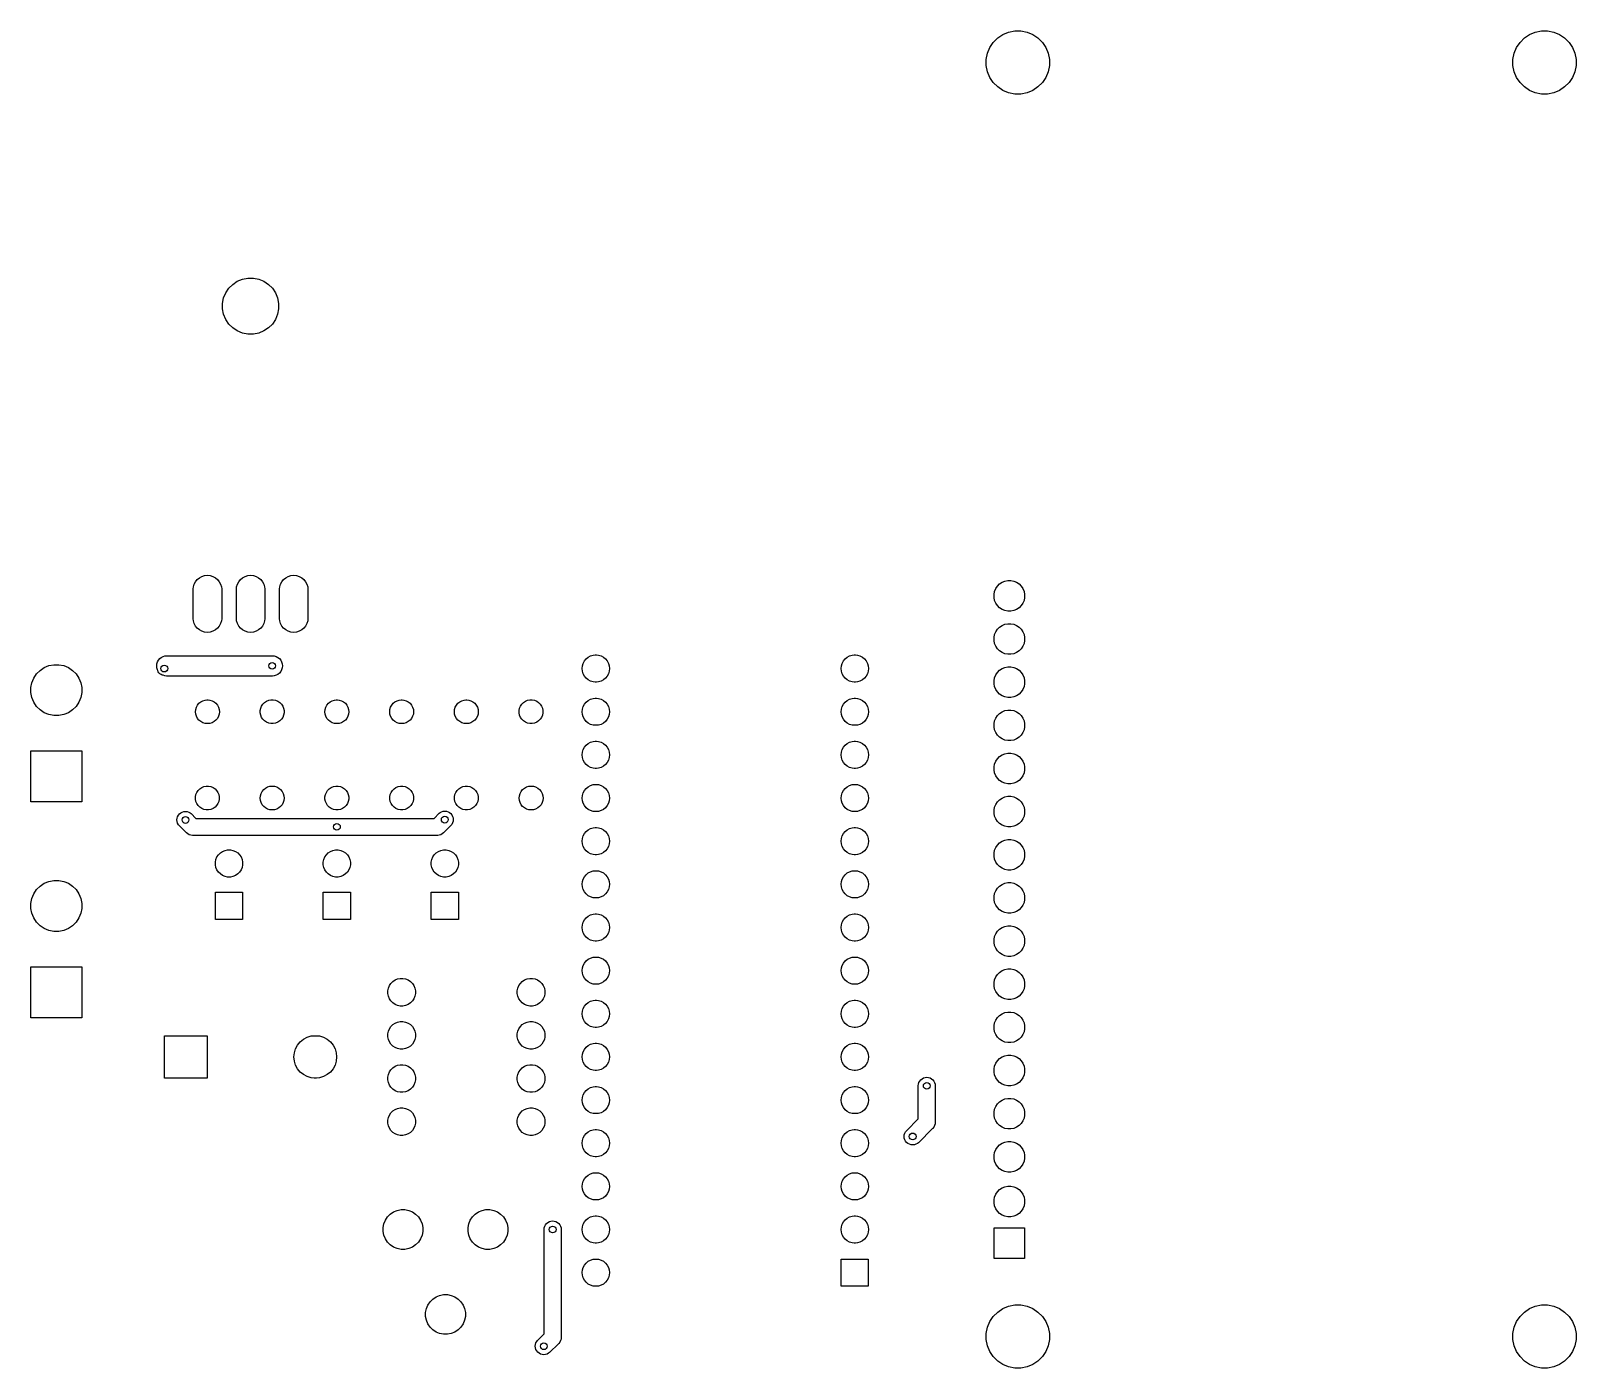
# Model space of a CAD drawing. Extents: x 67.1 to 158, y -118.6 to -39.9.
import ezdxf

# ---------------------------------------------------------------- set-up
doc = ezdxf.new("R2010")
doc.units = 0
doc.header["$MEASUREMENT"] = 0
doc.layers.add('BLACK', color=7, linetype='CONTINUOUS')

msp = doc.modelspace()

# ---------------------------------------------------------------- linework, layer by layer
at = {"layer": 'BLACK', "linetype": 'CONTINUOUS'}
for p, q in [((124.29, -40.1435), (124.628, -40.0034)), ((124.628, -40.0034), (124.987, -39.932)), ((124.987, -39.932), (125.353, -39.932)), ((125.353, -39.932), (125.712, -40.0034)), ((125.712, -40.0034), (126.05, -40.1435)), ((155.29, -40.1435), (155.628, -40.0034)), ((155.628, -40.0034), (155.987, -39.932)), ((155.987, -39.932), (156.353, -39.932)), ((156.353, -39.932), (156.712, -40.0034)), ((156.712, -40.0034), (157.05, -40.1435)), ((123.383, -41.248), (123.523, -40.9099)), ((123.523, -40.9099), (123.727, -40.6056)), ((123.727, -40.6056), (123.986, -40.3468)), ((123.986, -40.3468), (124.29, -40.1435)), ((126.05, -40.1435), (126.354, -40.3468)), ((126.354, -40.3468), (126.613, -40.6056)), ((126.613, -40.6056), (126.817, -40.9099)), ((126.817, -40.9099), (126.957, -41.248)), ((154.383, -41.248), (154.523, -40.9099)), ((154.523, -40.9099), (154.727, -40.6056)), ((154.727, -40.6056), (154.986, -40.3468)), ((154.986, -40.3468), (155.29, -40.1435)), ((157.05, -40.1435), (157.354, -40.3468)), ((157.354, -40.3468), (157.613, -40.6056)), ((157.613, -40.6056), (157.817, -40.9099)), ((157.817, -40.9099), (157.957, -41.248)), ((123.312, -41.607), (123.383, -41.248)), ((123.312, -41.973), (123.312, -41.607)), ((126.957, -41.248), (127.028, -41.607)), ((127.028, -41.607), (127.028, -41.973)), ((154.312, -41.607), (154.383, -41.248)), ((154.312, -41.973), (154.312, -41.607)), ((157.957, -41.248), (158.028, -41.607)), ((158.028, -41.607), (158.028, -41.973)), ((123.383, -42.332), (123.312, -41.973)), ((123.523, -42.6701), (123.383, -42.332)), ((123.727, -42.9744), (123.523, -42.6701)), ((126.817, -42.6701), (126.613, -42.9744)), ((126.957, -42.332), (126.817, -42.6701)), ((127.028, -41.973), (126.957, -42.332)), ((154.383, -42.332), (154.312, -41.973)), ((154.523, -42.6701), (154.383, -42.332)), ((154.727, -42.9744), (154.523, -42.6701)), ((157.817, -42.6701), (157.613, -42.9744)), ((157.957, -42.332), (157.817, -42.6701)), ((158.028, -41.973), (157.957, -42.332)), ((123.986, -43.2332), (123.727, -42.9744)), ((124.29, -43.4365), (123.986, -43.2332)), ((124.628, -43.5766), (124.29, -43.4365)), ((124.987, -43.648), (124.628, -43.5766)), ((125.353, -43.648), (124.987, -43.648)), ((125.712, -43.5766), (125.353, -43.648)), ((126.05, -43.4365), (125.712, -43.5766)), ((126.354, -43.2332), (126.05, -43.4365)), ((126.613, -42.9744), (126.354, -43.2332)), ((154.986, -43.2332), (154.727, -42.9744)), ((155.29, -43.4365), (154.986, -43.2332)), ((155.628, -43.5766), (155.29, -43.4365)), ((155.987, -43.648), (155.628, -43.5766)), ((156.353, -43.648), (155.987, -43.648)), ((156.712, -43.5766), (156.353, -43.648)), ((157.05, -43.4365), (156.712, -43.5766)), ((157.354, -43.2332), (157.05, -43.4365)), ((157.613, -42.9744), (157.354, -43.2332)), ((79.228, -54.6709), (79.5284, -54.5464)), ((79.5284, -54.5464), (79.8474, -54.483)), ((79.8474, -54.483), (80.1726, -54.483)), ((80.1726, -54.483), (80.4916, -54.5464)), ((80.4916, -54.5464), (80.792, -54.6709)), ((78.4224, -55.6524), (78.5469, -55.352)), ((78.5469, -55.352), (78.7276, -55.0815)), ((78.7276, -55.0815), (78.9575, -54.8516)), ((78.9575, -54.8516), (79.228, -54.6709)), ((80.792, -54.6709), (81.0625, -54.8516)), ((81.0625, -54.8516), (81.2924, -55.0815)), ((81.2924, -55.0815), (81.4731, -55.352)), ((81.4731, -55.352), (81.5976, -55.6524)), ((78.359, -55.9714), (78.4224, -55.6524)), ((78.359, -56.2966), (78.359, -55.9714)), ((78.4224, -56.6156), (78.359, -56.2966)), ((81.5976, -55.6524), (81.661, -55.9714)), ((81.661, -56.2966), (81.5976, -56.6156)), ((81.661, -55.9714), (81.661, -56.2966)), ((78.5469, -56.916), (78.4224, -56.6156)), ((78.7276, -57.1865), (78.5469, -56.916)), ((78.9575, -57.4164), (78.7276, -57.1865)), ((81.2924, -57.1865), (81.0625, -57.4164)), ((81.4731, -56.916), (81.2924, -57.1865)), ((81.5976, -56.6156), (81.4731, -56.916)), ((79.228, -57.5971), (78.9575, -57.4164)), ((79.5284, -57.7216), (79.228, -57.5971)), ((79.8474, -57.785), (79.5284, -57.7216)), ((80.1726, -57.785), (79.8474, -57.785)), ((80.4916, -57.7216), (80.1726, -57.785)), ((80.792, -57.5971), (80.4916, -57.7216)), ((81.0625, -57.4164), (80.792, -57.5971)), ((76.6318, -72.7806), (76.6439, -72.6575)), ((76.6439, -72.6575), (76.6919, -72.4995)), ((76.6919, -72.4995), (76.7697, -72.3539)), ((76.7697, -72.3539), (76.8744, -72.2262)), ((76.8744, -72.2262), (77.0021, -72.1215)), ((77.0021, -72.1215), (77.1477, -72.0437)), ((77.1477, -72.0437), (77.3057, -71.9957)), ((77.3057, -71.9957), (77.47, -71.9795)), ((77.47, -71.9795), (77.6343, -71.9957)), ((77.6343, -71.9957), (77.7923, -72.0437)), ((77.7923, -72.0437), (77.9379, -72.1215)), ((77.9379, -72.1215), (78.0656, -72.2262)), ((78.0656, -72.2262), (78.1703, -72.3539)), ((78.1703, -72.3539), (78.2481, -72.4995)), ((78.2481, -72.4995), (78.2961, -72.6575)), ((78.2961, -72.6575), (78.3082, -72.7806)), ((79.1718, -72.7806), (79.1839, -72.6575)), ((79.1839, -72.6575), (79.2319, -72.4995)), ((79.2319, -72.4995), (79.3097, -72.3539)), ((79.3097, -72.3539), (79.4144, -72.2262)), ((79.4144, -72.2262), (79.5421, -72.1215)), ((79.5421, -72.1215), (79.6877, -72.0437)), ((79.6877, -72.0437), (79.8457, -71.9957)), ((79.8457, -71.9957), (80.01, -71.9795)), ((80.01, -71.9795), (80.1743, -71.9957)), ((80.1743, -71.9957), (80.3323, -72.0437)), ((80.3323, -72.0437), (80.4779, -72.1215)), ((80.4779, -72.1215), (80.6056, -72.2262)), ((80.6056, -72.2262), (80.7103, -72.3539)), ((80.7103, -72.3539), (80.7881, -72.4995)), ((80.7881, -72.4995), (80.8361, -72.6575)), ((80.8361, -72.6575), (80.8482, -72.7806)), ((81.7118, -72.7806), (81.7239, -72.6575)), ((81.7239, -72.6575), (81.7719, -72.4995)), ((81.7719, -72.4995), (81.8497, -72.3539)), ((81.8497, -72.3539), (81.9544, -72.2262)), ((81.9544, -72.2262), (82.0821, -72.1215)), ((82.0821, -72.1215), (82.2277, -72.0437)), ((82.2277, -72.0437), (82.3857, -71.9957)), ((82.3857, -71.9957), (82.55, -71.9795)), ((82.55, -71.9795), (82.7143, -71.9957)), ((82.7143, -71.9957), (82.8723, -72.0437)), ((82.8723, -72.0437), (83.0179, -72.1215)), ((83.0179, -72.1215), (83.1456, -72.2262)), ((83.1456, -72.2262), (83.2503, -72.3539)), ((83.2503, -72.3539), (83.3281, -72.4995)), ((83.3281, -72.4995), (83.3761, -72.6575)), ((83.3761, -72.6575), (83.3882, -72.7806)), ((123.872, -72.7637), (123.971, -72.6163)), ((123.971, -72.6163), (124.096, -72.4909)), ((124.096, -72.4909), (124.244, -72.3924)), ((124.244, -72.3924), (124.407, -72.3246)), ((124.407, -72.3246), (124.581, -72.29)), ((124.581, -72.29), (124.759, -72.29)), ((124.759, -72.29), (124.933, -72.3246)), ((124.933, -72.3246), (125.096, -72.3924)), ((125.096, -72.3924), (125.244, -72.4909)), ((125.244, -72.4909), (125.369, -72.6163)), ((125.369, -72.6163), (125.468, -72.7637)), ((76.6318, -74.5394), (76.6318, -72.7806)), ((78.3082, -72.7806), (78.3082, -74.5394)), ((79.1718, -74.5394), (79.1718, -72.7806)), ((80.8482, -72.7806), (80.8482, -74.5394)), ((81.7118, -74.5394), (81.7118, -72.7806)), ((83.3882, -72.7806), (83.3882, -74.5394)), ((123.77, -73.1014), (123.805, -72.9275)), ((123.77, -73.2786), (123.77, -73.1014)), ((123.805, -73.4525), (123.77, -73.2786)), ((123.805, -72.9275), (123.872, -72.7637)), ((123.872, -73.6163), (123.805, -73.4525)), ((123.971, -73.7637), (123.872, -73.6163)), ((125.468, -73.6163), (125.369, -73.7637)), ((125.468, -72.7637), (125.535, -72.9275)), ((125.535, -73.4525), (125.468, -73.6163)), ((125.535, -72.9275), (125.57, -73.1014)), ((125.57, -73.2786), (125.535, -73.4525)), ((125.57, -73.1014), (125.57, -73.2786)), ((76.6439, -74.6625), (76.6318, -74.5394)), ((78.3082, -74.5394), (78.2961, -74.6625)), ((79.1839, -74.6625), (79.1718, -74.5394)), ((80.8482, -74.5394), (80.8361, -74.6625)), ((81.7239, -74.6625), (81.7118, -74.5394)), ((83.3882, -74.5394), (83.3761, -74.6625)), ((124.096, -73.8891), (123.971, -73.7637)), ((124.244, -73.9876), (124.096, -73.8891)), ((124.407, -74.0554), (124.244, -73.9876)), ((124.581, -74.09), (124.407, -74.0554)), ((124.759, -74.09), (124.581, -74.09)), ((124.933, -74.0554), (124.759, -74.09)), ((125.096, -73.9876), (124.933, -74.0554)), ((125.244, -73.8891), (125.096, -73.9876)), ((125.369, -73.7637), (125.244, -73.8891)), ((76.6919, -74.8205), (76.6439, -74.6625)), ((76.7697, -74.9661), (76.6919, -74.8205)), ((76.8744, -75.0938), (76.7697, -74.9661)), ((77.0021, -75.1985), (76.8744, -75.0938)), ((77.1477, -75.2763), (77.0021, -75.1985)), ((77.3057, -75.3243), (77.1477, -75.2763)), ((77.47, -75.3405), (77.3057, -75.3243)), ((77.6343, -75.3243), (77.47, -75.3405)), ((77.7923, -75.2763), (77.6343, -75.3243)), ((77.9379, -75.1985), (77.7923, -75.2763)), ((78.0656, -75.0938), (77.9379, -75.1985)), ((78.1703, -74.9661), (78.0656, -75.0938)), ((78.2481, -74.8205), (78.1703, -74.9661)), ((78.2961, -74.6625), (78.2481, -74.8205)), ((79.2319, -74.8205), (79.1839, -74.6625)), ((79.3097, -74.9661), (79.2319, -74.8205)), ((79.4144, -75.0938), (79.3097, -74.9661)), ((79.5421, -75.1985), (79.4144, -75.0938)), ((79.6877, -75.2763), (79.5421, -75.1985)), ((79.8457, -75.3243), (79.6877, -75.2763)), ((80.01, -75.3405), (79.8457, -75.3243)), ((80.1743, -75.3243), (80.01, -75.3405)), ((80.3323, -75.2763), (80.1743, -75.3243)), ((80.4779, -75.1985), (80.3323, -75.2763)), ((80.6056, -75.0938), (80.4779, -75.1985)), ((80.7103, -74.9661), (80.6056, -75.0938)), ((80.7881, -74.8205), (80.7103, -74.9661)), ((80.8361, -74.6625), (80.7881, -74.8205)), ((81.7719, -74.8205), (81.7239, -74.6625)), ((81.8497, -74.9661), (81.7719, -74.8205)), ((81.9544, -75.0938), (81.8497, -74.9661)), ((82.0821, -75.1985), (81.9544, -75.0938)), ((82.2277, -75.2763), (82.0821, -75.1985)), ((82.3857, -75.3243), (82.2277, -75.2763)), ((82.55, -75.3405), (82.3857, -75.3243)), ((82.7143, -75.3243), (82.55, -75.3405)), ((82.8723, -75.2763), (82.7143, -75.3243)), ((83.0179, -75.1985), (82.8723, -75.2763)), ((83.1456, -75.0938), (83.0179, -75.1985)), ((83.2503, -74.9661), (83.1456, -75.0938)), ((83.3281, -74.8205), (83.2503, -74.9661)), ((83.3761, -74.6625), (83.3281, -74.8205)), ((123.77, -75.6414), (123.805, -75.4675)), ((123.805, -75.4675), (123.872, -75.3037)), ((123.872, -75.3037), (123.971, -75.1563)), ((123.971, -75.1563), (124.096, -75.0309)), ((124.096, -75.0309), (124.244, -74.9324)), ((124.244, -74.9324), (124.407, -74.8646)), ((124.407, -74.8646), (124.581, -74.83)), ((124.581, -74.83), (124.759, -74.83)), ((124.759, -74.83), (124.933, -74.8646)), ((124.933, -74.8646), (125.096, -74.9324)), ((125.096, -74.9324), (125.244, -75.0309)), ((125.244, -75.0309), (125.369, -75.1563)), ((125.369, -75.1563), (125.468, -75.3037)), ((125.468, -75.3037), (125.535, -75.4675)), ((125.535, -75.4675), (125.57, -75.6414)), ((123.77, -75.8186), (123.77, -75.6414)), ((123.805, -75.9925), (123.77, -75.8186)), ((123.872, -76.1563), (123.805, -75.9925)), ((123.971, -76.3037), (123.872, -76.1563)), ((124.096, -76.4291), (123.971, -76.3037)), ((125.369, -76.3037), (125.244, -76.4291)), ((125.468, -76.1563), (125.369, -76.3037)), ((125.535, -75.9925), (125.468, -76.1563)), ((125.57, -75.8186), (125.535, -75.9925)), ((125.57, -75.6414), (125.57, -75.8186)), ((67.8695, -77.4107), (68.1425, -77.2976)), ((68.1425, -77.2976), (68.4323, -77.24)), ((68.4323, -77.24), (68.7277, -77.24)), ((68.7277, -77.24), (69.0175, -77.2976)), ((69.0175, -77.2976), (69.2905, -77.4107)), ((74.4871, -77.31), (74.4987, -77.1924)), ((74.4987, -77.1924), (74.533, -77.0793)), ((74.533, -77.0793), (74.5887, -76.975)), ((74.5887, -76.975), (74.6637, -76.8837)), ((74.6637, -76.8837), (74.7551, -76.8087)), ((74.7551, -76.8087), (74.8593, -76.753)), ((74.8593, -76.753), (74.9724, -76.7187)), ((74.9724, -76.7187), (75.0605, -76.71)), ((75.0605, -76.71), (81.3095, -76.71)), ((81.3095, -76.71), (81.3976, -76.7187)), ((81.3976, -76.7187), (81.5107, -76.753)), ((81.5107, -76.753), (81.615, -76.8087)), ((81.615, -76.8087), (81.7063, -76.8837)), ((81.7063, -76.8837), (81.7813, -76.975)), ((81.7813, -76.975), (81.837, -77.0793)), ((81.837, -77.0793), (81.8713, -77.1924)), ((81.8713, -77.1924), (81.8829, -77.31)), ((99.5416, -77.3132), (99.5873, -77.1624)), ((99.5873, -77.1624), (99.6616, -77.0234)), ((99.6616, -77.0234), (99.7616, -76.9016)), ((99.7616, -76.9016), (99.8834, -76.8016)), ((99.8834, -76.8016), (100.022, -76.7273)), ((100.022, -76.7273), (100.173, -76.6816)), ((100.173, -76.6816), (100.291, -76.67)), ((100.291, -76.67), (100.369, -76.67)), ((100.369, -76.67), (100.487, -76.6816)), ((100.487, -76.6816), (100.638, -76.7273)), ((100.638, -76.7273), (100.777, -76.8016)), ((100.777, -76.8016), (100.898, -76.9016)), ((100.898, -76.9016), (100.998, -77.0234)), ((100.998, -77.0234), (101.073, -77.1624)), ((101.073, -77.1624), (101.118, -77.3132)), ((114.782, -77.3132), (114.827, -77.1624)), ((114.827, -77.1624), (114.902, -77.0234)), ((114.902, -77.0234), (115.002, -76.9016)), ((115.002, -76.9016), (115.123, -76.8016)), ((115.123, -76.8016), (115.262, -76.7273)), ((115.262, -76.7273), (115.413, -76.6816)), ((115.413, -76.6816), (115.531, -76.67)), ((115.531, -76.67), (115.609, -76.67)), ((115.609, -76.67), (115.727, -76.6816)), ((115.727, -76.6816), (115.878, -76.7273)), ((115.878, -76.7273), (116.017, -76.8016)), ((116.017, -76.8016), (116.138, -76.9016)), ((116.138, -76.9016), (116.238, -77.0234)), ((116.238, -77.0234), (116.313, -77.1624)), ((116.313, -77.1624), (116.358, -77.3132)), ((124.244, -76.5276), (124.096, -76.4291)), ((124.407, -76.5954), (124.244, -76.5276)), ((124.581, -76.63), (124.407, -76.5954)), ((124.759, -76.63), (124.581, -76.63)), ((124.933, -76.5954), (124.759, -76.63)), ((125.096, -76.5276), (124.933, -76.5954)), ((125.244, -76.4291), (125.096, -76.5276)), ((67.1376, -78.3025), (67.2507, -78.0295)), ((67.2507, -78.0295), (67.4149, -77.7838)), ((67.4149, -77.7838), (67.6238, -77.5749)), ((67.6238, -77.5749), (67.8695, -77.4107)), ((69.2905, -77.4107), (69.5362, -77.5749)), ((69.5362, -77.5749), (69.7451, -77.7838)), ((69.7451, -77.7838), (69.9093, -78.0295)), ((69.9093, -78.0295), (70.0224, -78.3025)), ((74.4987, -77.4276), (74.4871, -77.31)), ((74.533, -77.5407), (74.4987, -77.4276)), ((74.5381, -77.5503), (74.533, -77.5407)), ((74.5454, -77.5867), (74.5381, -77.5503)), ((74.5755, -77.6595), (74.5454, -77.5867)), ((74.6193, -77.725), (74.5755, -77.6595)), ((74.675, -77.7807), (74.6193, -77.725)), ((74.7405, -77.8245), (74.675, -77.7807)), ((74.8133, -77.8546), (74.7405, -77.8245)), ((74.8497, -77.8619), (74.8133, -77.8546)), ((74.8593, -77.867), (74.8497, -77.8619)), ((74.9724, -77.9013), (74.8593, -77.867)), ((75.0605, -77.91), (74.9724, -77.9013)), ((81.3095, -77.91), (75.0605, -77.91)), ((81.3976, -77.9013), (81.3095, -77.91)), ((81.5107, -77.867), (81.3976, -77.9013)), ((81.615, -77.8113), (81.5107, -77.867)), ((81.7063, -77.7363), (81.615, -77.8113)), ((81.7813, -77.6449), (81.7063, -77.7363)), ((81.837, -77.5407), (81.7813, -77.6449)), ((81.8713, -77.4276), (81.837, -77.5407)), ((81.8829, -77.31), (81.8713, -77.4276)), ((99.5261, -77.47), (99.5416, -77.3132)), ((99.5416, -77.6268), (99.5261, -77.47)), ((99.5873, -77.7776), (99.5416, -77.6268)), ((99.6616, -77.9166), (99.5873, -77.7776)), ((99.7616, -78.0384), (99.6616, -77.9166)), ((99.8834, -78.1384), (99.7616, -78.0384)), ((100.022, -78.2127), (99.8834, -78.1384)), ((100.173, -78.2584), (100.022, -78.2127)), ((100.638, -78.2127), (100.487, -78.2584)), ((100.777, -78.1384), (100.638, -78.2127)), ((100.898, -78.0384), (100.777, -78.1384)), ((100.998, -77.9166), (100.898, -78.0384)), ((101.073, -77.7776), (100.998, -77.9166)), ((101.118, -77.6268), (101.073, -77.7776)), ((101.118, -77.3132), (101.134, -77.47)), ((101.134, -77.47), (101.118, -77.6268)), ((114.766, -77.47), (114.782, -77.3132)), ((114.782, -77.6268), (114.766, -77.47)), ((114.827, -77.7776), (114.782, -77.6268)), ((114.902, -77.9166), (114.827, -77.7776)), ((115.002, -78.0384), (114.902, -77.9166)), ((115.123, -78.1384), (115.002, -78.0384)), ((115.262, -78.2127), (115.123, -78.1384)), ((115.413, -78.2584), (115.262, -78.2127)), ((115.878, -78.2127), (115.727, -78.2584)), ((116.017, -78.1384), (115.878, -78.2127)), ((116.138, -78.0384), (116.017, -78.1384)), ((116.238, -77.9166), (116.138, -78.0384)), ((116.313, -77.7776), (116.238, -77.9166)), ((116.358, -77.6268), (116.313, -77.7776)), ((116.358, -77.3132), (116.374, -77.47)), ((116.374, -77.47), (116.358, -77.6268)), ((123.77, -78.1814), (123.805, -78.0075)), ((123.77, -78.3586), (123.77, -78.1814)), ((123.805, -78.0075), (123.872, -77.8437)), ((123.872, -77.8437), (123.971, -77.6963)), ((123.971, -77.6963), (124.096, -77.5709)), ((124.096, -77.5709), (124.244, -77.4724)), ((124.244, -77.4724), (124.407, -77.4046)), ((124.407, -77.4046), (124.581, -77.37)), ((124.581, -77.37), (124.759, -77.37)), ((124.759, -77.37), (124.933, -77.4046)), ((124.933, -77.4046), (125.096, -77.4724)), ((125.096, -77.4724), (125.244, -77.5709)), ((125.244, -77.5709), (125.369, -77.6963)), ((125.369, -77.6963), (125.468, -77.8437)), ((125.468, -77.8437), (125.535, -78.0075)), ((125.535, -78.0075), (125.57, -78.1814)), ((125.57, -78.1814), (125.57, -78.3586)), ((67.08, -78.5923), (67.1376, -78.3025)), ((67.08, -78.8877), (67.08, -78.5923)), ((67.1376, -79.1775), (67.08, -78.8877)), ((70.0224, -78.3025), (70.08, -78.5923)), ((70.08, -78.8877), (70.0224, -79.1775)), ((70.08, -78.5923), (70.08, -78.8877)), ((100.291, -78.27), (100.173, -78.2584)), ((100.369, -78.27), (100.291, -78.27)), ((100.487, -78.2584), (100.369, -78.27)), ((115.531, -78.27), (115.413, -78.2584)), ((115.609, -78.27), (115.531, -78.27)), ((115.727, -78.2584), (115.609, -78.27)), ((123.805, -78.5325), (123.77, -78.3586)), ((123.872, -78.6963), (123.805, -78.5325)), ((123.971, -78.8437), (123.872, -78.6963)), ((124.096, -78.9691), (123.971, -78.8437)), ((124.244, -79.0676), (124.096, -78.9691)), ((124.407, -79.1354), (124.244, -79.0676)), ((125.096, -79.0676), (124.933, -79.1354)), ((125.244, -78.9691), (125.096, -79.0676)), ((125.369, -78.8437), (125.244, -78.9691)), ((125.468, -78.6963), (125.369, -78.8437)), ((125.535, -78.5325), (125.468, -78.6963)), ((125.57, -78.3586), (125.535, -78.5325)), ((67.2507, -79.4505), (67.1376, -79.1775)), ((67.4149, -79.6962), (67.2507, -79.4505)), ((67.6238, -79.9051), (67.4149, -79.6962)), ((67.8695, -80.0693), (67.6238, -79.9051)), ((69.5362, -79.9051), (69.2905, -80.0693)), ((69.7451, -79.6962), (69.5362, -79.9051)), ((69.9093, -79.4505), (69.7451, -79.6962)), ((70.0224, -79.1775), (69.9093, -79.4505)), ((76.7666, -80.01), (76.7801, -79.8728)), ((76.7801, -80.1472), (76.7666, -80.01)), ((76.7801, -79.8728), (76.8202, -79.7408)), ((76.8202, -79.7408), (76.8852, -79.6192)), ((76.8852, -79.6192), (76.9726, -79.5126)), ((76.9726, -79.5126), (77.0792, -79.4252)), ((77.0792, -79.4252), (77.2008, -79.3602)), ((77.2008, -79.3602), (77.3328, -79.3201)), ((77.3328, -79.3201), (77.4356, -79.31)), ((77.4356, -79.31), (77.5044, -79.31)), ((77.5044, -79.31), (77.6072, -79.3201)), ((77.6072, -79.3201), (77.7392, -79.3602)), ((77.7392, -79.3602), (77.8608, -79.4252)), ((77.8608, -79.4252), (77.9674, -79.5126)), ((77.9674, -79.5126), (78.0548, -79.6192)), ((78.0548, -79.6192), (78.1198, -79.7408)), ((78.1198, -79.7408), (78.1599, -79.8728)), ((78.1599, -79.8728), (78.1734, -80.01)), ((78.1734, -80.01), (78.1599, -80.1472)), ((80.58, -79.9411), (80.6069, -79.8058)), ((80.58, -80.0789), (80.58, -79.9411)), ((80.6069, -79.8058), (80.6597, -79.6784)), ((80.6597, -79.6784), (80.7363, -79.5638)), ((80.7363, -79.5638), (80.8338, -79.4663)), ((80.8338, -79.4663), (80.9484, -79.3897)), ((80.9484, -79.3897), (81.0758, -79.3369)), ((81.0758, -79.3369), (81.2111, -79.31)), ((81.2111, -79.31), (81.3489, -79.31)), ((81.3489, -79.31), (81.4842, -79.3369)), ((81.4842, -79.3369), (81.6116, -79.3897)), ((81.6116, -79.3897), (81.7262, -79.4663)), ((81.7262, -79.4663), (81.8237, -79.5638)), ((81.8237, -79.5638), (81.9003, -79.6784)), ((81.9003, -79.6784), (81.9531, -79.8058)), ((81.9531, -79.8058), (81.98, -79.9411)), ((81.98, -79.9411), (81.98, -80.0789)), ((84.3866, -80.01), (84.4001, -79.8728)), ((84.4001, -80.1472), (84.3866, -80.01)), ((84.4001, -79.8728), (84.4402, -79.7408)), ((84.4402, -79.7408), (84.5052, -79.6192)), ((84.5052, -79.6192), (84.5926, -79.5126)), ((84.5926, -79.5126), (84.6992, -79.4252)), ((84.6992, -79.4252), (84.8208, -79.3602)), ((84.8208, -79.3602), (84.9528, -79.3201)), ((84.9528, -79.3201), (85.0556, -79.31)), ((85.0556, -79.31), (85.1244, -79.31)), ((85.1244, -79.31), (85.2272, -79.3201)), ((85.2272, -79.3201), (85.3592, -79.3602)), ((85.3592, -79.3602), (85.4808, -79.4252)), ((85.4808, -79.4252), (85.5874, -79.5126)), ((85.5874, -79.5126), (85.6748, -79.6192)), ((85.6748, -79.6192), (85.7398, -79.7408)), ((85.7398, -79.7408), (85.7799, -79.8728)), ((85.7799, -79.8728), (85.7934, -80.01)), ((85.7934, -80.01), (85.7799, -80.1472)), ((88.1966, -80.01), (88.2101, -79.8728)), ((88.2101, -80.1472), (88.1966, -80.01)), ((88.2101, -79.8728), (88.2502, -79.7408)), ((88.2502, -79.7408), (88.3152, -79.6192)), ((88.3152, -79.6192), (88.4026, -79.5126)), ((88.4026, -79.5126), (88.5092, -79.4252)), ((88.5092, -79.4252), (88.6308, -79.3602)), ((88.6308, -79.3602), (88.7628, -79.3201)), ((88.7628, -79.3201), (88.8656, -79.31)), ((88.8656, -79.31), (88.9344, -79.31)), ((88.9344, -79.31), (89.0372, -79.3201)), ((89.0372, -79.3201), (89.1692, -79.3602)), ((89.1692, -79.3602), (89.2908, -79.4252)), ((89.2908, -79.4252), (89.3974, -79.5126)), ((89.3974, -79.5126), (89.4848, -79.6192)), ((89.4848, -79.6192), (89.5498, -79.7408)), ((89.5498, -79.7408), (89.5899, -79.8728)), ((89.5899, -79.8728), (89.6034, -80.01)), ((89.6034, -80.01), (89.5899, -80.1472)), ((92.0066, -80.01), (92.0201, -79.8728)), ((92.0201, -80.1472), (92.0066, -80.01)), ((92.0201, -79.8728), (92.0602, -79.7408)), ((92.0602, -79.7408), (92.1252, -79.6192)), ((92.1252, -79.6192), (92.2126, -79.5126)), ((92.2126, -79.5126), (92.3192, -79.4252)), ((92.3192, -79.4252), (92.4408, -79.3602)), ((92.4408, -79.3602), (92.5728, -79.3201)), ((92.5728, -79.3201), (92.6756, -79.31)), ((92.6756, -79.31), (92.7444, -79.31)), ((92.7444, -79.31), (92.8472, -79.3201)), ((92.8472, -79.3201), (92.9792, -79.3602)), ((92.9792, -79.3602), (93.1008, -79.4252)), ((93.1008, -79.4252), (93.2074, -79.5126)), ((93.2074, -79.5126), (93.2948, -79.6192)), ((93.2948, -79.6192), (93.3598, -79.7408)), ((93.3598, -79.7408), (93.3999, -79.8728)), ((93.3999, -79.8728), (93.4134, -80.01)), ((93.4134, -80.01), (93.3999, -80.1472)), ((95.82, -79.9411), (95.8469, -79.8058)), ((95.82, -80.0789), (95.82, -79.9411)), ((95.8469, -79.8058), (95.8997, -79.6784)), ((95.8997, -79.6784), (95.9763, -79.5638)), ((95.9763, -79.5638), (96.0738, -79.4663)), ((96.0738, -79.4663), (96.1884, -79.3897)), ((96.1884, -79.3897), (96.3158, -79.3369)), ((96.3158, -79.3369), (96.4511, -79.31)), ((96.4511, -79.31), (96.5889, -79.31)), ((96.5889, -79.31), (96.7242, -79.3369)), ((96.7242, -79.3369), (96.8516, -79.3897)), ((96.8516, -79.3897), (96.9662, -79.4663)), ((96.9662, -79.4663), (97.0637, -79.5638)), ((97.0637, -79.5638), (97.1403, -79.6784)), ((97.1403, -79.6784), (97.1931, -79.8058)), ((97.1931, -79.8058), (97.22, -79.9411)), ((97.22, -79.9411), (97.22, -80.0789)), ((99.5261, -80.01), (99.5416, -79.8532)), ((99.5416, -80.1668), (99.5261, -80.01)), ((99.5416, -79.8532), (99.5873, -79.7024)), ((99.5873, -79.7024), (99.6616, -79.5634)), ((99.6616, -79.5634), (99.7616, -79.4416)), ((99.7616, -79.4416), (99.8834, -79.3416)), ((99.8834, -79.3416), (100.022, -79.2673)), ((100.022, -79.2673), (100.173, -79.2216)), ((100.173, -79.2216), (100.291, -79.21)), ((100.291, -79.21), (100.369, -79.21)), ((100.369, -79.21), (100.487, -79.2216)), ((100.487, -79.2216), (100.638, -79.2673)), ((100.638, -79.2673), (100.777, -79.3416)), ((100.777, -79.3416), (100.898, -79.4416)), ((100.898, -79.4416), (100.998, -79.5634)), ((100.998, -79.5634), (101.073, -79.7024)), ((101.073, -79.7024), (101.118, -79.8532)), ((101.118, -79.8532), (101.134, -80.01)), ((101.134, -80.01), (101.118, -80.1668)), ((114.766, -80.01), (114.782, -79.8532)), ((114.782, -80.1668), (114.766, -80.01)), ((114.782, -79.8532), (114.827, -79.7024)), ((114.827, -79.7024), (114.902, -79.5634)), ((114.902, -79.5634), (115.002, -79.4416)), ((115.002, -79.4416), (115.123, -79.3416)), ((115.123, -79.3416), (115.262, -79.2673)), ((115.262, -79.2673), (115.413, -79.2216)), ((115.413, -79.2216), (115.531, -79.21)), ((115.531, -79.21), (115.609, -79.21)), ((115.609, -79.21), (115.727, -79.2216)), ((115.727, -79.2216), (115.878, -79.2673)), ((115.878, -79.2673), (116.017, -79.3416)), ((116.017, -79.3416), (116.138, -79.4416)), ((116.138, -79.4416), (116.238, -79.5634)), ((116.238, -79.5634), (116.313, -79.7024)), ((116.313, -79.7024), (116.358, -79.8532)), ((116.358, -79.8532), (116.374, -80.01)), ((116.374, -80.01), (116.358, -80.1668)), ((124.096, -80.1109), (124.244, -80.0124)), ((124.244, -80.0124), (124.407, -79.9446)), ((124.581, -79.17), (124.407, -79.1354)), ((124.407, -79.9446), (124.581, -79.91)), ((124.759, -79.17), (124.581, -79.17)), ((124.581, -79.91), (124.759, -79.91)), ((124.933, -79.1354), (124.759, -79.17)), ((124.759, -79.91), (124.933, -79.9446)), ((124.933, -79.9446), (125.096, -80.0124)), ((125.096, -80.0124), (125.244, -80.1109)), ((68.1425, -80.1824), (67.8695, -80.0693)), ((68.4323, -80.24), (68.1425, -80.1824)), ((68.7277, -80.24), (68.4323, -80.24)), ((69.0175, -80.1824), (68.7277, -80.24)), ((69.2905, -80.0693), (69.0175, -80.1824)), ((76.8202, -80.2792), (76.7801, -80.1472)), ((76.8852, -80.4008), (76.8202, -80.2792)), ((76.9726, -80.5074), (76.8852, -80.4008)), ((77.0792, -80.5948), (76.9726, -80.5074)), ((77.2008, -80.6598), (77.0792, -80.5948)), ((77.3328, -80.6999), (77.2008, -80.6598)), ((77.4356, -80.71), (77.3328, -80.6999)), ((77.5044, -80.71), (77.4356, -80.71)), ((77.6072, -80.6999), (77.5044, -80.71)), ((77.7392, -80.6598), (77.6072, -80.6999)), ((77.8608, -80.5948), (77.7392, -80.6598)), ((77.9674, -80.5074), (77.8608, -80.5948)), ((78.0548, -80.4008), (77.9674, -80.5074)), ((78.1198, -80.2792), (78.0548, -80.4008)), ((78.1599, -80.1472), (78.1198, -80.2792)), ((80.6069, -80.2142), (80.58, -80.0789)), ((80.6597, -80.3416), (80.6069, -80.2142)), ((80.7363, -80.4562), (80.6597, -80.3416)), ((80.8338, -80.5537), (80.7363, -80.4562)), ((80.9484, -80.6303), (80.8338, -80.5537)), ((81.0758, -80.6831), (80.9484, -80.6303)), ((81.2111, -80.71), (81.0758, -80.6831)), ((81.3489, -80.71), (81.2111, -80.71)), ((81.4842, -80.6831), (81.3489, -80.71)), ((81.6116, -80.6303), (81.4842, -80.6831)), ((81.7262, -80.5537), (81.6116, -80.6303)), ((81.8237, -80.4562), (81.7262, -80.5537)), ((81.9003, -80.3416), (81.8237, -80.4562)), ((81.9531, -80.2142), (81.9003, -80.3416)), ((81.98, -80.0789), (81.9531, -80.2142)), ((84.4402, -80.2792), (84.4001, -80.1472)), ((84.5052, -80.4008), (84.4402, -80.2792)), ((84.5926, -80.5074), (84.5052, -80.4008)), ((84.6992, -80.5948), (84.5926, -80.5074)), ((84.8208, -80.6598), (84.6992, -80.5948)), ((84.9528, -80.6999), (84.8208, -80.6598)), ((85.0556, -80.71), (84.9528, -80.6999)), ((85.1244, -80.71), (85.0556, -80.71)), ((85.2272, -80.6999), (85.1244, -80.71)), ((85.3592, -80.6598), (85.2272, -80.6999)), ((85.4808, -80.5948), (85.3592, -80.6598)), ((85.5874, -80.5074), (85.4808, -80.5948)), ((85.6748, -80.4008), (85.5874, -80.5074)), ((85.7398, -80.2792), (85.6748, -80.4008)), ((85.7799, -80.1472), (85.7398, -80.2792)), ((88.2502, -80.2792), (88.2101, -80.1472)), ((88.3152, -80.4008), (88.2502, -80.2792)), ((88.4026, -80.5074), (88.3152, -80.4008)), ((88.5092, -80.5948), (88.4026, -80.5074)), ((88.6308, -80.6598), (88.5092, -80.5948)), ((88.7628, -80.6999), (88.6308, -80.6598)), ((88.8656, -80.71), (88.7628, -80.6999)), ((88.9344, -80.71), (88.8656, -80.71)), ((89.0372, -80.6999), (88.9344, -80.71)), ((89.1692, -80.6598), (89.0372, -80.6999)), ((89.2908, -80.5948), (89.1692, -80.6598)), ((89.3974, -80.5074), (89.2908, -80.5948)), ((89.4848, -80.4008), (89.3974, -80.5074)), ((89.5498, -80.2792), (89.4848, -80.4008)), ((89.5899, -80.1472), (89.5498, -80.2792)), ((92.0602, -80.2792), (92.0201, -80.1472)), ((92.1252, -80.4008), (92.0602, -80.2792)), ((92.2126, -80.5074), (92.1252, -80.4008)), ((92.3192, -80.5948), (92.2126, -80.5074)), ((92.4408, -80.6598), (92.3192, -80.5948)), ((92.5728, -80.6999), (92.4408, -80.6598)), ((92.6756, -80.71), (92.5728, -80.6999)), ((92.7444, -80.71), (92.6756, -80.71)), ((92.8472, -80.6999), (92.7444, -80.71)), ((92.9792, -80.6598), (92.8472, -80.6999)), ((93.1008, -80.5948), (92.9792, -80.6598)), ((93.2074, -80.5074), (93.1008, -80.5948)), ((93.2948, -80.4008), (93.2074, -80.5074)), ((93.3598, -80.2792), (93.2948, -80.4008)), ((93.3999, -80.1472), (93.3598, -80.2792)), ((95.8469, -80.2142), (95.82, -80.0789)), ((95.8997, -80.3416), (95.8469, -80.2142)), ((95.9763, -80.4562), (95.8997, -80.3416)), ((96.0738, -80.5537), (95.9763, -80.4562)), ((96.1884, -80.6303), (96.0738, -80.5537)), ((96.3158, -80.6831), (96.1884, -80.6303)), ((96.4511, -80.71), (96.3158, -80.6831)), ((96.5889, -80.71), (96.4511, -80.71)), ((96.7242, -80.6831), (96.5889, -80.71)), ((96.8516, -80.6303), (96.7242, -80.6831)), ((96.9662, -80.5537), (96.8516, -80.6303)), ((97.0637, -80.4562), (96.9662, -80.5537)), ((97.1403, -80.3416), (97.0637, -80.4562)), ((97.1931, -80.2142), (97.1403, -80.3416)), ((97.22, -80.0789), (97.1931, -80.2142)), ((99.5873, -80.3176), (99.5416, -80.1668)), ((99.6616, -80.4566), (99.5873, -80.3176)), ((99.7616, -80.5784), (99.6616, -80.4566)), ((99.8834, -80.6784), (99.7616, -80.5784)), ((100.022, -80.7527), (99.8834, -80.6784)), ((100.173, -80.7984), (100.022, -80.7527)), ((100.291, -80.81), (100.173, -80.7984)), ((100.369, -80.81), (100.291, -80.81)), ((100.487, -80.7984), (100.369, -80.81)), ((100.638, -80.7527), (100.487, -80.7984)), ((100.777, -80.6784), (100.638, -80.7527)), ((100.898, -80.5784), (100.777, -80.6784)), ((100.998, -80.4566), (100.898, -80.5784)), ((101.073, -80.3176), (100.998, -80.4566)), ((101.118, -80.1668), (101.073, -80.3176)), ((114.827, -80.3176), (114.782, -80.1668)), ((114.902, -80.4566), (114.827, -80.3176)), ((115.002, -80.5784), (114.902, -80.4566)), ((115.123, -80.6784), (115.002, -80.5784)), ((115.262, -80.7527), (115.123, -80.6784)), ((115.413, -80.7984), (115.262, -80.7527)), ((115.531, -80.81), (115.413, -80.7984)), ((115.609, -80.81), (115.531, -80.81)), ((115.727, -80.7984), (115.609, -80.81)), ((115.878, -80.7527), (115.727, -80.7984)), ((116.017, -80.6784), (115.878, -80.7527)), ((116.138, -80.5784), (116.017, -80.6784)), ((116.238, -80.4566), (116.138, -80.5784)), ((116.313, -80.3176), (116.238, -80.4566)), ((116.358, -80.1668), (116.313, -80.3176)), ((123.77, -80.7214), (123.805, -80.5475)), ((123.77, -80.8986), (123.77, -80.7214)), ((123.805, -81.0725), (123.77, -80.8986)), ((123.805, -80.5475), (123.872, -80.3837)), ((123.872, -80.3837), (123.971, -80.2363)), ((123.971, -80.2363), (124.096, -80.1109)), ((125.244, -80.1109), (125.369, -80.2363)), ((125.369, -80.2363), (125.468, -80.3837)), ((125.468, -80.3837), (125.535, -80.5475)), ((125.535, -80.5475), (125.57, -80.7214)), ((125.57, -80.8986), (125.535, -81.0725)), ((125.57, -80.7214), (125.57, -80.8986)), ((99.8834, -81.8816), (100.022, -81.8073)), ((100.022, -81.8073), (100.173, -81.7616)), ((100.173, -81.7616), (100.291, -81.75)), ((100.291, -81.75), (100.369, -81.75)), ((100.369, -81.75), (100.487, -81.7616)), ((100.487, -81.7616), (100.638, -81.8073)), ((100.638, -81.8073), (100.777, -81.8816)), ((115.123, -81.8816), (115.262, -81.8073)), ((115.262, -81.8073), (115.413, -81.7616)), ((115.413, -81.7616), (115.531, -81.75)), ((115.531, -81.75), (115.609, -81.75)), ((115.609, -81.75), (115.727, -81.7616)), ((115.727, -81.7616), (115.878, -81.8073)), ((115.878, -81.8073), (116.017, -81.8816)), ((123.872, -81.2363), (123.805, -81.0725)), ((123.971, -81.3837), (123.872, -81.2363)), ((124.096, -81.5091), (123.971, -81.3837)), ((124.244, -81.6076), (124.096, -81.5091)), ((124.407, -81.6754), (124.244, -81.6076)), ((124.581, -81.71), (124.407, -81.6754)), ((124.759, -81.71), (124.581, -81.71)), ((124.933, -81.6754), (124.759, -81.71)), ((125.096, -81.6076), (124.933, -81.6754)), ((125.244, -81.5091), (125.096, -81.6076)), ((125.369, -81.3837), (125.244, -81.5091)), ((125.468, -81.2363), (125.369, -81.3837)), ((125.535, -81.0725), (125.468, -81.2363)), ((67.08, -85.32), (67.08, -82.32)), ((67.08, -82.32), (70.08, -82.32)), ((70.08, -82.32), (70.08, -85.32)), ((99.5261, -82.55), (99.5416, -82.3932)), ((99.5416, -82.7068), (99.5261, -82.55)), ((99.5416, -82.3932), (99.5873, -82.2424)), ((99.5873, -82.8576), (99.5416, -82.7068)), ((99.5873, -82.2424), (99.6616, -82.1034)), ((99.6616, -82.1034), (99.7616, -81.9816)), ((99.7616, -81.9816), (99.8834, -81.8816)), ((100.777, -81.8816), (100.898, -81.9816)), ((100.898, -81.9816), (100.998, -82.1034)), ((100.998, -82.1034), (101.073, -82.2424)), ((101.073, -82.2424), (101.118, -82.3932)), ((101.118, -82.7068), (101.073, -82.8576)), ((101.118, -82.3932), (101.134, -82.55)), ((101.134, -82.55), (101.118, -82.7068)), ((114.766, -82.55), (114.782, -82.3932)), ((114.782, -82.7068), (114.766, -82.55)), ((114.782, -82.3932), (114.827, -82.2424)), ((114.827, -82.8576), (114.782, -82.7068)), ((114.827, -82.2424), (114.902, -82.1034)), ((114.902, -82.1034), (115.002, -81.9816)), ((115.002, -81.9816), (115.123, -81.8816)), ((116.017, -81.8816), (116.138, -81.9816)), ((116.138, -81.9816), (116.238, -82.1034)), ((116.238, -82.1034), (116.313, -82.2424)), ((116.313, -82.2424), (116.358, -82.3932)), ((116.358, -82.7068), (116.313, -82.8576)), ((116.358, -82.3932), (116.374, -82.55)), ((116.374, -82.55), (116.358, -82.7068)), ((123.971, -82.7763), (124.096, -82.6509)), ((124.096, -82.6509), (124.244, -82.5524)), ((124.244, -82.5524), (124.407, -82.4846)), ((124.407, -82.4846), (124.581, -82.45)), ((124.581, -82.45), (124.759, -82.45)), ((124.759, -82.45), (124.933, -82.4846)), ((124.933, -82.4846), (125.096, -82.5524)), ((125.096, -82.5524), (125.244, -82.6509)), ((125.244, -82.6509), (125.369, -82.7763)), ((99.6616, -82.9966), (99.5873, -82.8576)), ((99.7616, -83.1184), (99.6616, -82.9966)), ((99.8834, -83.2184), (99.7616, -83.1184)), ((100.022, -83.2927), (99.8834, -83.2184)), ((100.173, -83.3384), (100.022, -83.2927)), ((100.291, -83.35), (100.173, -83.3384)), ((100.369, -83.35), (100.291, -83.35)), ((100.487, -83.3384), (100.369, -83.35)), ((100.638, -83.2927), (100.487, -83.3384)), ((100.777, -83.2184), (100.638, -83.2927)), ((100.898, -83.1184), (100.777, -83.2184)), ((100.998, -82.9966), (100.898, -83.1184)), ((101.073, -82.8576), (100.998, -82.9966)), ((114.902, -82.9966), (114.827, -82.8576)), ((115.002, -83.1184), (114.902, -82.9966)), ((115.123, -83.2184), (115.002, -83.1184)), ((115.262, -83.2927), (115.123, -83.2184)), ((115.413, -83.3384), (115.262, -83.2927)), ((115.531, -83.35), (115.413, -83.3384)), ((115.609, -83.35), (115.531, -83.35)), ((115.727, -83.3384), (115.609, -83.35)), ((115.878, -83.2927), (115.727, -83.3384)), ((116.017, -83.2184), (115.878, -83.2927)), ((116.138, -83.1184), (116.017, -83.2184)), ((116.238, -82.9966), (116.138, -83.1184)), ((116.313, -82.8576), (116.238, -82.9966)), ((123.77, -83.2614), (123.805, -83.0875)), ((123.77, -83.4386), (123.77, -83.2614)), ((123.805, -83.6125), (123.77, -83.4386)), ((123.805, -83.0875), (123.872, -82.9237)), ((123.872, -83.7763), (123.805, -83.6125)), ((123.872, -82.9237), (123.971, -82.7763)), ((125.369, -82.7763), (125.468, -82.9237)), ((125.468, -82.9237), (125.535, -83.0875)), ((125.535, -83.6125), (125.468, -83.7763)), ((125.535, -83.0875), (125.57, -83.2614)), ((125.57, -83.4386), (125.535, -83.6125)), ((125.57, -83.2614), (125.57, -83.4386)), ((76.9263, -84.6438), (77.0238, -84.5463)), ((77.0238, -84.5463), (77.1384, -84.4697)), ((77.1384, -84.4697), (77.2658, -84.4169)), ((77.2658, -84.4169), (77.4011, -84.39)), ((77.4011, -84.39), (77.5389, -84.39)), ((77.5389, -84.39), (77.6742, -84.4169)), ((77.6742, -84.4169), (77.8016, -84.4697)), ((77.8016, -84.4697), (77.9162, -84.5463)), ((77.9162, -84.5463), (78.0137, -84.6438)), ((80.7826, -84.5926), (80.8892, -84.5052)), ((80.8892, -84.5052), (81.0108, -84.4402)), ((81.0108, -84.4402), (81.1428, -84.4001)), ((81.1428, -84.4001), (81.2456, -84.39)), ((81.2456, -84.39), (81.3144, -84.39)), ((81.3144, -84.39), (81.4172, -84.4001)), ((81.4172, -84.4001), (81.5492, -84.4402)), ((81.5492, -84.4402), (81.6708, -84.5052)), ((81.6708, -84.5052), (81.7774, -84.5926)), ((84.5463, -84.6438), (84.6438, -84.5463)), ((84.6438, -84.5463), (84.7584, -84.4697)), ((84.7584, -84.4697), (84.8858, -84.4169)), ((84.8858, -84.4169), (85.0211, -84.39)), ((85.0211, -84.39), (85.1589, -84.39)), ((85.1589, -84.39), (85.2942, -84.4169)), ((85.2942, -84.4169), (85.4216, -84.4697)), ((85.4216, -84.4697), (85.5362, -84.5463)), ((85.5362, -84.5463), (85.6337, -84.6438)), ((88.3563, -84.6438), (88.4538, -84.5463)), ((88.4538, -84.5463), (88.5684, -84.4697)), ((88.5684, -84.4697), (88.6958, -84.4169)), ((88.6958, -84.4169), (88.8311, -84.39)), ((88.8311, -84.39), (88.9689, -84.39)), ((88.9689, -84.39), (89.1042, -84.4169)), ((89.1042, -84.4169), (89.2316, -84.4697)), ((89.2316, -84.4697), (89.3462, -84.5463)), ((89.3462, -84.5463), (89.4437, -84.6438)), ((92.1663, -84.6438), (92.2638, -84.5463)), ((92.2638, -84.5463), (92.3784, -84.4697)), ((92.3784, -84.4697), (92.5058, -84.4169)), ((92.5058, -84.4169), (92.6411, -84.39)), ((92.6411, -84.39), (92.7789, -84.39)), ((92.7789, -84.39), (92.9142, -84.4169)), ((92.9142, -84.4169), (93.0416, -84.4697)), ((93.0416, -84.4697), (93.1562, -84.5463)), ((93.1562, -84.5463), (93.2537, -84.6438)), ((96.0226, -84.5926), (96.1292, -84.5052)), ((96.1292, -84.5052), (96.2508, -84.4402)), ((96.2508, -84.4402), (96.3828, -84.4001)), ((96.3828, -84.4001), (96.4856, -84.39)), ((96.4856, -84.39), (96.5544, -84.39)), ((96.5544, -84.39), (96.6572, -84.4001)), ((96.6572, -84.4001), (96.7892, -84.4402)), ((96.7892, -84.4402), (96.9108, -84.5052)), ((96.9108, -84.5052), (97.0174, -84.5926)), ((99.6616, -84.6434), (99.7616, -84.5216)), ((99.7616, -84.5216), (99.8834, -84.4216)), ((99.8834, -84.4216), (100.022, -84.3473)), ((100.022, -84.3473), (100.173, -84.3016)), ((100.173, -84.3016), (100.291, -84.29)), ((100.291, -84.29), (100.369, -84.29)), ((100.369, -84.29), (100.487, -84.3016)), ((100.487, -84.3016), (100.638, -84.3473)), ((100.638, -84.3473), (100.777, -84.4216)), ((100.777, -84.4216), (100.898, -84.5216)), ((100.898, -84.5216), (100.998, -84.6434)), ((114.902, -84.6434), (115.002, -84.5216)), ((115.002, -84.5216), (115.123, -84.4216)), ((115.123, -84.4216), (115.262, -84.3473)), ((115.262, -84.3473), (115.413, -84.3016)), ((115.413, -84.3016), (115.531, -84.29)), ((115.531, -84.29), (115.609, -84.29)), ((115.609, -84.29), (115.727, -84.3016)), ((115.727, -84.3016), (115.878, -84.3473)), ((115.878, -84.3473), (116.017, -84.4216)), ((116.017, -84.4216), (116.138, -84.5216)), ((116.138, -84.5216), (116.238, -84.6434)), ((123.971, -83.9237), (123.872, -83.7763)), ((124.096, -84.0491), (123.971, -83.9237)), ((124.244, -84.1476), (124.096, -84.0491)), ((124.407, -84.2154), (124.244, -84.1476)), ((124.581, -84.25), (124.407, -84.2154)), ((124.759, -84.25), (124.581, -84.25)), ((124.933, -84.2154), (124.759, -84.25)), ((125.096, -84.1476), (124.933, -84.2154)), ((125.244, -84.0491), (125.096, -84.1476)), ((125.369, -83.9237), (125.244, -84.0491)), ((125.468, -83.7763), (125.369, -83.9237)), ((70.08, -85.32), (67.08, -85.32)), ((76.77, -85.0211), (76.7969, -84.8858)), ((76.77, -85.1589), (76.77, -85.0211)), ((76.7969, -85.2942), (76.77, -85.1589)), ((76.7969, -84.8858), (76.8497, -84.7584)), ((76.8497, -85.4216), (76.7969, -85.2942)), ((76.8497, -84.7584), (76.9263, -84.6438)), ((76.9263, -85.5362), (76.8497, -85.4216)), ((78.0137, -84.6438), (78.0903, -84.7584)), ((78.0903, -85.4216), (78.0137, -85.5362)), ((78.0903, -84.7584), (78.1431, -84.8858)), ((78.1431, -85.2942), (78.0903, -85.4216)), ((78.1431, -84.8858), (78.17, -85.0211)), ((78.17, -85.1589), (78.1431, -85.2942)), ((78.17, -85.0211), (78.17, -85.1589)), ((80.5766, -85.09), (80.5901, -84.9528)), ((80.5901, -85.2272), (80.5766, -85.09)), ((80.5901, -84.9528), (80.6302, -84.8208)), ((80.6302, -85.3592), (80.5901, -85.2272)), ((80.6302, -84.8208), (80.6952, -84.6992)), ((80.6952, -85.4808), (80.6302, -85.3592)), ((80.6952, -84.6992), (80.7826, -84.5926)), ((80.7826, -85.5874), (80.6952, -85.4808)), ((81.7774, -84.5926), (81.8648, -84.6992)), ((81.8648, -85.4808), (81.7774, -85.5874)), ((81.8648, -84.6992), (81.9298, -84.8208)), ((81.9298, -85.3592), (81.8648, -85.4808)), ((81.9298, -84.8208), (81.9699, -84.9528)), ((81.9699, -85.2272), (81.9298, -85.3592)), ((81.9699, -84.9528), (81.9834, -85.09)), ((81.9834, -85.09), (81.9699, -85.2272)), ((84.39, -85.0211), (84.4169, -84.8858)), ((84.39, -85.1589), (84.39, -85.0211)), ((84.4169, -85.2942), (84.39, -85.1589)), ((84.4169, -84.8858), (84.4697, -84.7584)), ((84.4697, -85.4216), (84.4169, -85.2942)), ((84.4697, -84.7584), (84.5463, -84.6438)), ((84.5463, -85.5362), (84.4697, -85.4216)), ((85.6337, -84.6438), (85.7103, -84.7584)), ((85.7103, -85.4216), (85.6337, -85.5362)), ((85.7103, -84.7584), (85.7631, -84.8858)), ((85.7631, -85.2942), (85.7103, -85.4216)), ((85.7631, -84.8858), (85.79, -85.0211)), ((85.79, -85.1589), (85.7631, -85.2942)), ((85.79, -85.0211), (85.79, -85.1589)), ((88.2, -85.0211), (88.2269, -84.8858)), ((88.2, -85.1589), (88.2, -85.0211)), ((88.2269, -85.2942), (88.2, -85.1589)), ((88.2269, -84.8858), (88.2797, -84.7584)), ((88.2797, -85.4216), (88.2269, -85.2942)), ((88.2797, -84.7584), (88.3563, -84.6438)), ((88.3563, -85.5362), (88.2797, -85.4216)), ((89.4437, -84.6438), (89.5203, -84.7584)), ((89.5203, -85.4216), (89.4437, -85.5362)), ((89.5203, -84.7584), (89.5731, -84.8858)), ((89.5731, -85.2942), (89.5203, -85.4216)), ((89.5731, -84.8858), (89.6, -85.0211)), ((89.6, -85.1589), (89.5731, -85.2942)), ((89.6, -85.0211), (89.6, -85.1589)), ((92.01, -85.0211), (92.0369, -84.8858)), ((92.01, -85.1589), (92.01, -85.0211)), ((92.0369, -85.2942), (92.01, -85.1589)), ((92.0369, -84.8858), (92.0897, -84.7584)), ((92.0897, -85.4216), (92.0369, -85.2942)), ((92.0897, -84.7584), (92.1663, -84.6438)), ((92.1663, -85.5362), (92.0897, -85.4216)), ((93.2537, -84.6438), (93.3303, -84.7584)), ((93.3303, -85.4216), (93.2537, -85.5362)), ((93.3303, -84.7584), (93.3831, -84.8858)), ((93.3831, -85.2942), (93.3303, -85.4216)), ((93.3831, -84.8858), (93.41, -85.0211)), ((93.41, -85.1589), (93.3831, -85.2942)), ((93.41, -85.0211), (93.41, -85.1589)), ((95.8166, -85.09), (95.8301, -84.9528)), ((95.8301, -85.2272), (95.8166, -85.09)), ((95.8301, -84.9528), (95.8702, -84.8208)), ((95.8702, -85.3592), (95.8301, -85.2272)), ((95.8702, -84.8208), (95.9352, -84.6992)), ((95.9352, -85.4808), (95.8702, -85.3592)), ((95.9352, -84.6992), (96.0226, -84.5926)), ((96.0226, -85.5874), (95.9352, -85.4808)), ((97.0174, -84.5926), (97.1048, -84.6992)), ((97.1048, -85.4808), (97.0174, -85.5874)), ((97.1048, -84.6992), (97.1698, -84.8208)), ((97.1698, -85.3592), (97.1048, -85.4808)), ((97.1698, -84.8208), (97.2099, -84.9528)), ((97.2099, -85.2272), (97.1698, -85.3592)), ((97.2099, -84.9528), (97.2234, -85.09)), ((97.2234, -85.09), (97.2099, -85.2272)), ((99.5261, -85.09), (99.5416, -84.9332)), ((99.5416, -85.2468), (99.5261, -85.09)), ((99.5416, -84.9332), (99.5873, -84.7824)), ((99.5873, -85.3976), (99.5416, -85.2468)), ((99.5873, -84.7824), (99.6616, -84.6434)), ((99.6616, -85.5366), (99.5873, -85.3976)), ((100.998, -84.6434), (101.073, -84.7824)), ((101.073, -85.3976), (100.998, -85.5366)), ((101.073, -84.7824), (101.118, -84.9332)), ((101.118, -85.2468), (101.073, -85.3976)), ((101.118, -84.9332), (101.134, -85.09)), ((101.134, -85.09), (101.118, -85.2468)), ((114.766, -85.09), (114.782, -84.9332)), ((114.782, -85.2468), (114.766, -85.09)), ((114.782, -84.9332), (114.827, -84.7824)), ((114.827, -85.3976), (114.782, -85.2468)), ((114.827, -84.7824), (114.902, -84.6434)), ((114.902, -85.5366), (114.827, -85.3976)), ((116.238, -84.6434), (116.313, -84.7824)), ((116.313, -85.3976), (116.238, -85.5366)), ((116.313, -84.7824), (116.358, -84.9332)), ((116.358, -85.2468), (116.313, -85.3976)), ((116.358, -84.9332), (116.374, -85.09)), ((116.374, -85.09), (116.358, -85.2468)), ((123.805, -85.6275), (123.872, -85.4637)), ((123.872, -85.4637), (123.971, -85.3163)), ((123.971, -85.3163), (124.096, -85.1909)), ((124.096, -85.1909), (124.244, -85.0924)), ((124.244, -85.0924), (124.407, -85.0246)), ((124.407, -85.0246), (124.581, -84.99)), ((124.581, -84.99), (124.759, -84.99)), ((124.759, -84.99), (124.933, -85.0246)), ((124.933, -85.0246), (125.096, -85.0924)), ((125.096, -85.0924), (125.244, -85.1909)), ((125.244, -85.1909), (125.369, -85.3163)), ((125.369, -85.3163), (125.468, -85.4637)), ((125.468, -85.4637), (125.535, -85.6275)), ((75.6776, -86.38), (75.6872, -86.282)), ((75.6872, -86.478), (75.6776, -86.38)), ((75.6872, -86.282), (75.7158, -86.1877)), ((75.7158, -86.1877), (75.7623, -86.1009)), ((75.7623, -86.1009), (75.8247, -86.0247)), ((75.8247, -86.0247), (75.9009, -85.9623)), ((75.9009, -85.9623), (75.9877, -85.9158)), ((75.9877, -85.9158), (76.082, -85.8872)), ((76.082, -85.8872), (76.18, -85.8776)), ((76.18, -85.8776), (76.278, -85.8872)), ((76.278, -85.8872), (76.3723, -85.9158)), ((76.3723, -85.9158), (76.4591, -85.9623)), ((76.4591, -85.9623), (76.5162, -86.0091)), ((76.5162, -86.0091), (76.7942, -86.2871)), ((76.7942, -86.2871), (90.8058, -86.2871)), ((77.0238, -85.6337), (76.9263, -85.5362)), ((77.1384, -85.7103), (77.0238, -85.6337)), ((77.2658, -85.7631), (77.1384, -85.7103)), ((77.4011, -85.79), (77.2658, -85.7631)), ((77.5389, -85.79), (77.4011, -85.79)), ((77.6742, -85.7631), (77.5389, -85.79)), ((77.8016, -85.7103), (77.6742, -85.7631)), ((77.9162, -85.6337), (77.8016, -85.7103)), ((78.0137, -85.5362), (77.9162, -85.6337)), ((80.8892, -85.6748), (80.7826, -85.5874)), ((81.0108, -85.7398), (80.8892, -85.6748)), ((81.1428, -85.7799), (81.0108, -85.7398)), ((81.2456, -85.79), (81.1428, -85.7799)), ((81.3144, -85.79), (81.2456, -85.79)), ((81.4172, -85.7799), (81.3144, -85.79)), ((81.5492, -85.7398), (81.4172, -85.7799)), ((81.6708, -85.6748), (81.5492, -85.7398)), ((81.7774, -85.5874), (81.6708, -85.6748)), ((84.6438, -85.6337), (84.5463, -85.5362)), ((84.7584, -85.7103), (84.6438, -85.6337)), ((84.8858, -85.7631), (84.7584, -85.7103)), ((85.0211, -85.79), (84.8858, -85.7631)), ((85.1589, -85.79), (85.0211, -85.79)), ((85.2942, -85.7631), (85.1589, -85.79)), ((85.4216, -85.7103), (85.2942, -85.7631)), ((85.5362, -85.6337), (85.4216, -85.7103)), ((85.6337, -85.5362), (85.5362, -85.6337)), ((88.4538, -85.6337), (88.3563, -85.5362)), ((88.5684, -85.7103), (88.4538, -85.6337)), ((88.6958, -85.7631), (88.5684, -85.7103)), ((88.8311, -85.79), (88.6958, -85.7631)), ((88.9689, -85.79), (88.8311, -85.79)), ((89.1042, -85.7631), (88.9689, -85.79)), ((89.2316, -85.7103), (89.1042, -85.7631)), ((89.3462, -85.6337), (89.2316, -85.7103)), ((89.4437, -85.5362), (89.3462, -85.6337)), ((90.8058, -86.2871), (91.1038, -85.9891)), ((91.1038, -85.9891), (91.1609, -85.9423)), ((91.1609, -85.9423), (91.2477, -85.8958)), ((91.2477, -85.8958), (91.342, -85.8672)), ((91.342, -85.8672), (91.44, -85.8576)), ((91.44, -85.8576), (91.538, -85.8672)), ((91.538, -85.8672), (91.6323, -85.8958)), ((91.6323, -85.8958), (91.7191, -85.9423)), ((91.7191, -85.9423), (91.7953, -86.0047)), ((91.7953, -86.0047), (91.8577, -86.0809)), ((91.8577, -86.0809), (91.9042, -86.1677)), ((91.9042, -86.1677), (91.9328, -86.262)), ((91.9328, -86.262), (91.9424, -86.36)), ((91.9424, -86.36), (91.9328, -86.458)), ((92.2638, -85.6337), (92.1663, -85.5362)), ((92.3784, -85.7103), (92.2638, -85.6337)), ((92.5058, -85.7631), (92.3784, -85.7103)), ((92.6411, -85.79), (92.5058, -85.7631)), ((92.7789, -85.79), (92.6411, -85.79)), ((92.9142, -85.7631), (92.7789, -85.79)), ((93.0416, -85.7103), (92.9142, -85.7631)), ((93.1562, -85.6337), (93.0416, -85.7103)), ((93.2537, -85.5362), (93.1562, -85.6337)), ((96.1292, -85.6748), (96.0226, -85.5874)), ((96.2508, -85.7398), (96.1292, -85.6748)), ((96.3828, -85.7799), (96.2508, -85.7398)), ((96.4856, -85.79), (96.3828, -85.7799)), ((96.5544, -85.79), (96.4856, -85.79)), ((96.6572, -85.7799), (96.5544, -85.79)), ((96.7892, -85.7398), (96.6572, -85.7799)), ((96.9108, -85.6748), (96.7892, -85.7398)), ((97.0174, -85.5874), (96.9108, -85.6748)), ((99.7616, -85.6584), (99.6616, -85.5366)), ((99.8834, -85.7584), (99.7616, -85.6584)), ((100.022, -85.8327), (99.8834, -85.7584)), ((100.173, -85.8784), (100.022, -85.8327)), ((100.291, -85.89), (100.173, -85.8784)), ((100.369, -85.89), (100.291, -85.89)), ((100.487, -85.8784), (100.369, -85.89)), ((100.638, -85.8327), (100.487, -85.8784)), ((100.777, -85.7584), (100.638, -85.8327)), ((100.898, -85.6584), (100.777, -85.7584)), ((100.998, -85.5366), (100.898, -85.6584)), ((115.002, -85.6584), (114.902, -85.5366)), ((115.123, -85.7584), (115.002, -85.6584)), ((115.262, -85.8327), (115.123, -85.7584)), ((115.413, -85.8784), (115.262, -85.8327)), ((115.531, -85.89), (115.413, -85.8784)), ((115.609, -85.89), (115.531, -85.89)), ((115.727, -85.8784), (115.609, -85.89)), ((115.878, -85.8327), (115.727, -85.8784)), ((116.017, -85.7584), (115.878, -85.8327)), ((116.138, -85.6584), (116.017, -85.7584)), ((116.238, -85.5366), (116.138, -85.6584)), ((123.77, -85.8014), (123.805, -85.6275)), ((123.77, -85.9786), (123.77, -85.8014)), ((123.805, -86.1525), (123.77, -85.9786)), ((123.872, -86.3163), (123.805, -86.1525)), ((123.971, -86.4637), (123.872, -86.3163)), ((125.468, -86.3163), (125.369, -86.4637)), ((125.535, -86.1525), (125.468, -86.3163)), ((125.535, -85.6275), (125.57, -85.8014)), ((125.57, -85.9786), (125.535, -86.1525)), ((125.57, -85.8014), (125.57, -85.9786)), ((75.7158, -86.5723), (75.6872, -86.478)), ((75.7623, -86.6591), (75.7158, -86.5723)), ((75.8091, -86.7162), (75.7623, -86.6591)), ((76.2161, -87.1233), (75.8091, -86.7162)), ((76.2318, -87.1423), (76.2161, -87.1233)), ((76.3079, -87.2048), (76.2318, -87.1423)), ((76.3948, -87.2512), (76.3079, -87.2048)), ((76.4891, -87.2798), (76.3948, -87.2512)), ((76.5871, -87.2895), (76.4891, -87.2798)), ((76.6116, -87.2871), (76.5871, -87.2895)), ((90.9884, -87.2871), (76.6116, -87.2871)), ((91.0129, -87.2895), (90.9884, -87.2871)), ((91.0375, -87.2871), (91.0129, -87.2895)), ((91.1109, -87.2798), (91.0375, -87.2871)), ((91.2052, -87.2512), (91.1109, -87.2798)), ((91.2921, -87.2048), (91.2052, -87.2512)), ((91.3682, -87.1423), (91.2921, -87.2048)), ((91.3839, -87.1232), (91.3682, -87.1423)), ((91.8109, -86.6962), (91.3839, -87.1232)), ((91.8577, -86.6391), (91.8109, -86.6962)), ((91.9042, -86.5523), (91.8577, -86.6391)), ((91.9328, -86.458), (91.9042, -86.5523)), ((99.5873, -87.3224), (99.6616, -87.1834)), ((99.6616, -87.1834), (99.7616, -87.0616)), ((99.7616, -87.0616), (99.8834, -86.9616)), ((99.8834, -86.9616), (100.022, -86.8873)), ((100.022, -86.8873), (100.173, -86.8416)), ((100.173, -86.8416), (100.291, -86.83)), ((100.291, -86.83), (100.369, -86.83)), ((100.369, -86.83), (100.487, -86.8416)), ((100.487, -86.8416), (100.638, -86.8873)), ((100.638, -86.8873), (100.777, -86.9616)), ((100.777, -86.9616), (100.898, -87.0616)), ((100.898, -87.0616), (100.998, -87.1834)), ((100.998, -87.1834), (101.073, -87.3224)), ((114.827, -87.3224), (114.902, -87.1834)), ((114.902, -87.1834), (115.002, -87.0616)), ((115.002, -87.0616), (115.123, -86.9616)), ((115.123, -86.9616), (115.262, -86.8873)), ((115.262, -86.8873), (115.413, -86.8416)), ((115.413, -86.8416), (115.531, -86.83)), ((115.531, -86.83), (115.609, -86.83)), ((115.609, -86.83), (115.727, -86.8416)), ((115.727, -86.8416), (115.878, -86.8873)), ((115.878, -86.8873), (116.017, -86.9616)), ((116.017, -86.9616), (116.138, -87.0616)), ((116.138, -87.0616), (116.238, -87.1834)), ((116.238, -87.1834), (116.313, -87.3224)), ((124.096, -86.5891), (123.971, -86.4637)), ((124.244, -86.6876), (124.096, -86.5891)), ((124.407, -86.7554), (124.244, -86.6876)), ((124.581, -86.79), (124.407, -86.7554)), ((124.759, -86.79), (124.581, -86.79)), ((124.933, -86.7554), (124.759, -86.79)), ((125.096, -86.6876), (124.933, -86.7554)), ((125.244, -86.5891), (125.096, -86.6876)), ((125.369, -86.4637), (125.244, -86.5891)), ((78.3611, -88.231), (78.5066, -88.1707)), ((78.5066, -88.1707), (78.6612, -88.14)), ((78.6612, -88.14), (78.8188, -88.14)), ((78.8188, -88.14), (78.9734, -88.1707)), ((78.9734, -88.1707), (79.1189, -88.231)), ((84.7111, -88.231), (84.8566, -88.1707)), ((84.8566, -88.1707), (85.0112, -88.14)), ((85.0112, -88.14), (85.1688, -88.14)), ((85.1688, -88.14), (85.3234, -88.1707)), ((85.3234, -88.1707), (85.4689, -88.231)), ((91.0611, -88.231), (91.2066, -88.1707)), ((91.2066, -88.1707), (91.3612, -88.14)), ((91.3612, -88.14), (91.5188, -88.14)), ((91.5188, -88.14), (91.6734, -88.1707)), ((91.6734, -88.1707), (91.8189, -88.231)), ((99.5261, -87.63), (99.5416, -87.4732)), ((99.5416, -87.7868), (99.5261, -87.63)), ((99.5416, -87.4732), (99.5873, -87.3224)), ((99.5873, -87.9376), (99.5416, -87.7868)), ((99.6616, -88.0766), (99.5873, -87.9376)), ((99.7616, -88.1984), (99.6616, -88.0766)), ((99.8834, -88.2984), (99.7616, -88.1984)), ((100.898, -88.1984), (100.777, -88.2984)), ((100.998, -88.0766), (100.898, -88.1984)), ((101.073, -87.9376), (100.998, -88.0766)), ((101.073, -87.3224), (101.118, -87.4732)), ((101.118, -87.7868), (101.073, -87.9376)), ((101.118, -87.4732), (101.134, -87.63)), ((101.134, -87.63), (101.118, -87.7868)), ((114.766, -87.63), (114.782, -87.4732)), ((114.782, -87.7868), (114.766, -87.63)), ((114.782, -87.4732), (114.827, -87.3224)), ((114.827, -87.9376), (114.782, -87.7868)), ((114.902, -88.0766), (114.827, -87.9376)), ((115.002, -88.1984), (114.902, -88.0766)), ((115.123, -88.2984), (115.002, -88.1984)), ((116.138, -88.1984), (116.017, -88.2984)), ((116.238, -88.0766), (116.138, -88.1984)), ((116.313, -87.9376), (116.238, -88.0766)), ((116.313, -87.3224), (116.358, -87.4732)), ((116.358, -87.7868), (116.313, -87.9376)), ((116.358, -87.4732), (116.374, -87.63)), ((116.374, -87.63), (116.358, -87.7868)), ((123.77, -88.3414), (123.805, -88.1675)), ((123.805, -88.1675), (123.872, -88.0037)), ((123.872, -88.0037), (123.971, -87.8563)), ((123.971, -87.8563), (124.096, -87.7309)), ((124.096, -87.7309), (124.244, -87.6324)), ((124.244, -87.6324), (124.407, -87.5646)), ((124.407, -87.5646), (124.581, -87.53)), ((124.581, -87.53), (124.759, -87.53)), ((124.759, -87.53), (124.933, -87.5646)), ((124.933, -87.5646), (125.096, -87.6324)), ((125.096, -87.6324), (125.244, -87.7309)), ((125.244, -87.7309), (125.369, -87.8563)), ((125.369, -87.8563), (125.468, -88.0037)), ((125.468, -88.0037), (125.535, -88.1675)), ((125.535, -88.1675), (125.57, -88.3414)), ((77.94, -88.8612), (77.9707, -88.7066)), ((77.94, -89.0188), (77.94, -88.8612)), ((77.9707, -89.1734), (77.94, -89.0188)), ((77.9707, -88.7066), (78.031, -88.5611)), ((78.031, -88.5611), (78.1186, -88.43)), ((78.1186, -88.43), (78.23, -88.3186)), ((78.23, -88.3186), (78.3611, -88.231)), ((79.1189, -88.231), (79.25, -88.3186)), ((79.25, -88.3186), (79.3614, -88.43)), ((79.3614, -88.43), (79.449, -88.5611)), ((79.449, -88.5611), (79.5093, -88.7066)), ((79.5093, -88.7066), (79.54, -88.8612)), ((79.54, -89.0188), (79.5093, -89.1734)), ((79.54, -88.8612), (79.54, -89.0188)), ((84.29, -88.8612), (84.3207, -88.7066)), ((84.29, -89.0188), (84.29, -88.8612)), ((84.3207, -89.1734), (84.29, -89.0188)), ((84.3207, -88.7066), (84.381, -88.5611)), ((84.381, -88.5611), (84.4686, -88.43)), ((84.4686, -88.43), (84.58, -88.3186)), ((84.58, -88.3186), (84.7111, -88.231)), ((85.4689, -88.231), (85.6, -88.3186)), ((85.6, -88.3186), (85.7114, -88.43)), ((85.7114, -88.43), (85.799, -88.5611)), ((85.799, -88.5611), (85.8593, -88.7066)), ((85.8593, -88.7066), (85.89, -88.8612)), ((85.89, -89.0188), (85.8593, -89.1734)), ((85.89, -88.8612), (85.89, -89.0188)), ((90.64, -88.8612), (90.6707, -88.7066)), ((90.64, -89.0188), (90.64, -88.8612)), ((90.6707, -89.1734), (90.64, -89.0188)), ((90.6707, -88.7066), (90.731, -88.5611)), ((90.731, -88.5611), (90.8186, -88.43)), ((90.8186, -88.43), (90.93, -88.3186)), ((90.93, -88.3186), (91.0611, -88.231)), ((91.8189, -88.231), (91.95, -88.3186)), ((91.95, -88.3186), (92.0614, -88.43)), ((92.0614, -88.43), (92.149, -88.5611)), ((92.149, -88.5611), (92.2093, -88.7066)), ((92.2093, -88.7066), (92.24, -88.8612)), ((92.24, -89.0188), (92.2093, -89.1734)), ((92.24, -88.8612), (92.24, -89.0188)), ((100.022, -88.3727), (99.8834, -88.2984)), ((100.173, -88.4184), (100.022, -88.3727)), ((100.291, -88.43), (100.173, -88.4184)), ((100.369, -88.43), (100.291, -88.43)), ((100.487, -88.4184), (100.369, -88.43)), ((100.638, -88.3727), (100.487, -88.4184)), ((100.777, -88.2984), (100.638, -88.3727)), ((115.262, -88.3727), (115.123, -88.2984)), ((115.413, -88.4184), (115.262, -88.3727)), ((115.531, -88.43), (115.413, -88.4184)), ((115.609, -88.43), (115.531, -88.43)), ((115.727, -88.4184), (115.609, -88.43)), ((115.878, -88.3727), (115.727, -88.4184)), ((116.017, -88.2984), (115.878, -88.3727)), ((123.77, -88.5186), (123.77, -88.3414)), ((123.805, -88.6925), (123.77, -88.5186)), ((123.872, -88.8563), (123.805, -88.6925)), ((123.971, -89.0037), (123.872, -88.8563)), ((124.096, -89.1291), (123.971, -89.0037)), ((125.369, -89.0037), (125.244, -89.1291)), ((125.468, -88.8563), (125.369, -89.0037)), ((125.535, -88.6925), (125.468, -88.8563)), ((125.57, -88.5186), (125.535, -88.6925)), ((125.57, -88.3414), (125.57, -88.5186)), ((67.8695, -90.1107), (68.1425, -89.9976)), ((68.1425, -89.9976), (68.4323, -89.94)), ((68.4323, -89.94), (68.7277, -89.94)), ((68.7277, -89.94), (69.0175, -89.9976)), ((69.0175, -89.9976), (69.2905, -90.1107)), ((78.031, -89.3189), (77.9707, -89.1734)), ((78.1186, -89.45), (78.031, -89.3189)), ((78.23, -89.5614), (78.1186, -89.45)), ((78.3611, -89.649), (78.23, -89.5614)), ((78.5066, -89.7093), (78.3611, -89.649)), ((78.6612, -89.74), (78.5066, -89.7093)), ((78.8188, -89.74), (78.6612, -89.74)), ((78.9734, -89.7093), (78.8188, -89.74)), ((79.1189, -89.649), (78.9734, -89.7093)), ((79.25, -89.5614), (79.1189, -89.649)), ((79.3614, -89.45), (79.25, -89.5614)), ((79.449, -89.3189), (79.3614, -89.45)), ((79.5093, -89.1734), (79.449, -89.3189)), ((84.381, -89.3189), (84.3207, -89.1734)), ((84.4686, -89.45), (84.381, -89.3189)), ((84.58, -89.5614), (84.4686, -89.45)), ((84.7111, -89.649), (84.58, -89.5614)), ((84.8566, -89.7093), (84.7111, -89.649)), ((85.0112, -89.74), (84.8566, -89.7093)), ((85.1688, -89.74), (85.0112, -89.74)), ((85.3234, -89.7093), (85.1688, -89.74)), ((85.4689, -89.649), (85.3234, -89.7093)), ((85.6, -89.5614), (85.4689, -89.649)), ((85.7114, -89.45), (85.6, -89.5614)), ((85.799, -89.3189), (85.7114, -89.45)), ((85.8593, -89.1734), (85.799, -89.3189)), ((90.731, -89.3189), (90.6707, -89.1734)), ((90.8186, -89.45), (90.731, -89.3189)), ((90.93, -89.5614), (90.8186, -89.45)), ((91.0611, -89.649), (90.93, -89.5614)), ((91.2066, -89.7093), (91.0611, -89.649)), ((91.3612, -89.74), (91.2066, -89.7093)), ((91.5188, -89.74), (91.3612, -89.74)), ((91.6734, -89.7093), (91.5188, -89.74)), ((91.8189, -89.649), (91.6734, -89.7093)), ((91.95, -89.5614), (91.8189, -89.649)), ((92.0614, -89.45), (91.95, -89.5614)), ((92.149, -89.3189), (92.0614, -89.45)), ((92.2093, -89.1734), (92.149, -89.3189)), ((99.5261, -90.17), (99.5416, -90.0132)), ((99.5416, -90.0132), (99.5873, -89.8624)), ((99.5873, -89.8624), (99.6616, -89.7234)), ((99.6616, -89.7234), (99.7616, -89.6016)), ((99.7616, -89.6016), (99.8834, -89.5016)), ((99.8834, -89.5016), (100.022, -89.4273)), ((100.022, -89.4273), (100.173, -89.3816)), ((100.173, -89.3816), (100.291, -89.37)), ((100.291, -89.37), (100.369, -89.37)), ((100.369, -89.37), (100.487, -89.3816)), ((100.487, -89.3816), (100.638, -89.4273)), ((100.638, -89.4273), (100.777, -89.5016)), ((100.777, -89.5016), (100.898, -89.6016)), ((100.898, -89.6016), (100.998, -89.7234)), ((100.998, -89.7234), (101.073, -89.8624)), ((101.073, -89.8624), (101.118, -90.0132)), ((101.118, -90.0132), (101.134, -90.17)), ((114.766, -90.17), (114.782, -90.0132)), ((114.782, -90.0132), (114.827, -89.8624)), ((114.827, -89.8624), (114.902, -89.7234)), ((114.902, -89.7234), (115.002, -89.6016)), ((115.002, -89.6016), (115.123, -89.5016)), ((115.123, -89.5016), (115.262, -89.4273)), ((115.262, -89.4273), (115.413, -89.3816)), ((115.413, -89.3816), (115.531, -89.37)), ((115.531, -89.37), (115.609, -89.37)), ((115.609, -89.37), (115.727, -89.3816)), ((115.727, -89.3816), (115.878, -89.4273)), ((115.878, -89.4273), (116.017, -89.5016)), ((116.017, -89.5016), (116.138, -89.6016)), ((116.138, -89.6016), (116.238, -89.7234)), ((116.238, -89.7234), (116.313, -89.8624)), ((116.313, -89.8624), (116.358, -90.0132)), ((116.358, -90.0132), (116.374, -90.17)), ((124.244, -89.2276), (124.096, -89.1291)), ((124.407, -89.2954), (124.244, -89.2276)), ((124.581, -89.33), (124.407, -89.2954)), ((124.759, -89.33), (124.581, -89.33)), ((124.933, -89.2954), (124.759, -89.33)), ((125.096, -89.2276), (124.933, -89.2954)), ((125.244, -89.1291), (125.096, -89.2276)), ((67.1376, -91.0025), (67.2507, -90.7295)), ((67.2507, -90.7295), (67.4149, -90.4838)), ((67.4149, -90.4838), (67.6238, -90.2749)), ((67.6238, -90.2749), (67.8695, -90.1107)), ((69.2905, -90.1107), (69.5362, -90.2749)), ((69.5362, -90.2749), (69.7451, -90.4838)), ((69.7451, -90.4838), (69.9093, -90.7295)), ((69.9093, -90.7295), (70.0224, -91.0025)), ((77.94, -92.24), (77.94, -90.64)), ((77.94, -90.64), (79.54, -90.64)), ((79.54, -90.64), (79.54, -92.24)), ((84.29, -92.24), (84.29, -90.64)), ((84.29, -90.64), (85.89, -90.64)), ((85.89, -90.64), (85.89, -92.24)), ((90.64, -92.24), (90.64, -90.64)), ((90.64, -90.64), (92.24, -90.64)), ((92.24, -90.64), (92.24, -92.24)), ((99.5416, -90.3268), (99.5261, -90.17)), ((99.5873, -90.4776), (99.5416, -90.3268)), ((99.6616, -90.6166), (99.5873, -90.4776)), ((99.7616, -90.7384), (99.6616, -90.6166)), ((99.8834, -90.8384), (99.7616, -90.7384)), ((100.022, -90.9127), (99.8834, -90.8384)), ((100.173, -90.9584), (100.022, -90.9127)), ((100.638, -90.9127), (100.487, -90.9584)), ((100.777, -90.8384), (100.638, -90.9127)), ((100.898, -90.7384), (100.777, -90.8384)), ((100.998, -90.6166), (100.898, -90.7384)), ((101.073, -90.4776), (100.998, -90.6166)), ((101.118, -90.3268), (101.073, -90.4776)), ((101.134, -90.17), (101.118, -90.3268)), ((114.782, -90.3268), (114.766, -90.17)), ((114.827, -90.4776), (114.782, -90.3268)), ((114.902, -90.6166), (114.827, -90.4776)), ((115.002, -90.7384), (114.902, -90.6166)), ((115.123, -90.8384), (115.002, -90.7384)), ((115.262, -90.9127), (115.123, -90.8384)), ((115.413, -90.9584), (115.262, -90.9127)), ((115.878, -90.9127), (115.727, -90.9584)), ((116.017, -90.8384), (115.878, -90.9127)), ((116.138, -90.7384), (116.017, -90.8384)), ((116.238, -90.6166), (116.138, -90.7384)), ((116.313, -90.4776), (116.238, -90.6166)), ((116.358, -90.3268), (116.313, -90.4776)), ((116.374, -90.17), (116.358, -90.3268)), ((123.77, -90.8814), (123.805, -90.7075)), ((123.77, -91.0586), (123.77, -90.8814)), ((123.805, -90.7075), (123.872, -90.5437)), ((123.872, -90.5437), (123.971, -90.3963)), ((123.971, -90.3963), (124.096, -90.2709)), ((124.096, -90.2709), (124.244, -90.1724)), ((124.244, -90.1724), (124.407, -90.1046)), ((124.407, -90.1046), (124.581, -90.07)), ((124.581, -90.07), (124.759, -90.07)), ((124.759, -90.07), (124.933, -90.1046)), ((124.933, -90.1046), (125.096, -90.1724)), ((125.096, -90.1724), (125.244, -90.2709)), ((125.244, -90.2709), (125.369, -90.3963)), ((125.369, -90.3963), (125.468, -90.5437)), ((125.468, -90.5437), (125.535, -90.7075)), ((125.535, -90.7075), (125.57, -90.8814)), ((125.57, -90.8814), (125.57, -91.0586)), ((67.08, -91.2923), (67.1376, -91.0025)), ((67.08, -91.5877), (67.08, -91.2923)), ((67.1376, -91.8775), (67.08, -91.5877)), ((70.0224, -91.0025), (70.08, -91.2923)), ((70.08, -91.5877), (70.0224, -91.8775)), ((70.08, -91.2923), (70.08, -91.5877)), ((100.291, -90.97), (100.173, -90.9584)), ((100.369, -90.97), (100.291, -90.97)), ((100.487, -90.9584), (100.369, -90.97)), ((115.531, -90.97), (115.413, -90.9584)), ((115.609, -90.97), (115.531, -90.97)), ((115.727, -90.9584), (115.609, -90.97)), ((123.805, -91.2325), (123.77, -91.0586)), ((123.872, -91.3963), (123.805, -91.2325)), ((123.971, -91.5437), (123.872, -91.3963)), ((124.096, -91.6691), (123.971, -91.5437)), ((124.244, -91.7676), (124.096, -91.6691)), ((124.407, -91.8354), (124.244, -91.7676)), ((124.581, -91.87), (124.407, -91.8354)), ((124.933, -91.8354), (124.759, -91.87)), ((125.096, -91.7676), (124.933, -91.8354)), ((125.244, -91.6691), (125.096, -91.7676)), ((125.369, -91.5437), (125.244, -91.6691)), ((125.468, -91.3963), (125.369, -91.5437)), ((125.535, -91.2325), (125.468, -91.3963)), ((125.57, -91.0586), (125.535, -91.2325)), ((67.2507, -92.1505), (67.1376, -91.8775)), ((67.4149, -92.3962), (67.2507, -92.1505)), ((67.6238, -92.6051), (67.4149, -92.3962)), ((67.8695, -92.7693), (67.6238, -92.6051)), ((69.5362, -92.6051), (69.2905, -92.7693)), ((69.7451, -92.3962), (69.5362, -92.6051)), ((69.9093, -92.1505), (69.7451, -92.3962)), ((70.0224, -91.8775), (69.9093, -92.1505)), ((79.54, -92.24), (77.94, -92.24)), ((85.89, -92.24), (84.29, -92.24)), ((92.24, -92.24), (90.64, -92.24)), ((99.5261, -92.71), (99.5416, -92.5532)), ((99.5416, -92.8668), (99.5261, -92.71)), ((99.5416, -92.5532), (99.5873, -92.4024)), ((99.5873, -92.4024), (99.6616, -92.2634)), ((99.6616, -92.2634), (99.7616, -92.1416)), ((99.7616, -92.1416), (99.8834, -92.0416)), ((99.8834, -92.0416), (100.022, -91.9673)), ((100.022, -91.9673), (100.173, -91.9216)), ((100.173, -91.9216), (100.291, -91.91)), ((100.291, -91.91), (100.369, -91.91)), ((100.369, -91.91), (100.487, -91.9216)), ((100.487, -91.9216), (100.638, -91.9673)), ((100.638, -91.9673), (100.777, -92.0416)), ((100.777, -92.0416), (100.898, -92.1416)), ((100.898, -92.1416), (100.998, -92.2634)), ((100.998, -92.2634), (101.073, -92.4024)), ((101.073, -92.4024), (101.118, -92.5532)), ((101.118, -92.5532), (101.134, -92.71)), ((101.134, -92.71), (101.118, -92.8668)), ((114.766, -92.71), (114.782, -92.5532)), ((114.782, -92.8668), (114.766, -92.71)), ((114.782, -92.5532), (114.827, -92.4024)), ((114.827, -92.4024), (114.902, -92.2634)), ((114.902, -92.2634), (115.002, -92.1416)), ((115.002, -92.1416), (115.123, -92.0416)), ((115.123, -92.0416), (115.262, -91.9673)), ((115.262, -91.9673), (115.413, -91.9216)), ((115.413, -91.9216), (115.531, -91.91)), ((115.531, -91.91), (115.609, -91.91)), ((115.609, -91.91), (115.727, -91.9216)), ((115.727, -91.9216), (115.878, -91.9673)), ((115.878, -91.9673), (116.017, -92.0416)), ((116.017, -92.0416), (116.138, -92.1416)), ((116.138, -92.1416), (116.238, -92.2634)), ((116.238, -92.2634), (116.313, -92.4024)), ((116.313, -92.4024), (116.358, -92.5532)), ((116.358, -92.5532), (116.374, -92.71)), ((116.374, -92.71), (116.358, -92.8668)), ((124.096, -92.8109), (124.244, -92.7124)), ((124.244, -92.7124), (124.407, -92.6446)), ((124.407, -92.6446), (124.581, -92.61)), ((124.759, -91.87), (124.581, -91.87)), ((124.581, -92.61), (124.759, -92.61)), ((124.759, -92.61), (124.933, -92.6446)), ((124.933, -92.6446), (125.096, -92.7124)), ((125.096, -92.7124), (125.244, -92.8109)), ((68.1425, -92.8824), (67.8695, -92.7693)), ((68.4323, -92.94), (68.1425, -92.8824)), ((68.7277, -92.94), (68.4323, -92.94)), ((69.0175, -92.8824), (68.7277, -92.94)), ((69.2905, -92.7693), (69.0175, -92.8824)), ((99.5873, -93.0176), (99.5416, -92.8668)), ((99.6616, -93.1566), (99.5873, -93.0176)), ((99.7616, -93.2784), (99.6616, -93.1566)), ((99.8834, -93.3784), (99.7616, -93.2784)), ((100.022, -93.4527), (99.8834, -93.3784)), ((100.173, -93.4984), (100.022, -93.4527)), ((100.291, -93.51), (100.173, -93.4984)), ((100.369, -93.51), (100.291, -93.51)), ((100.487, -93.4984), (100.369, -93.51)), ((100.638, -93.4527), (100.487, -93.4984)), ((100.777, -93.3784), (100.638, -93.4527)), ((100.898, -93.2784), (100.777, -93.3784)), ((100.998, -93.1566), (100.898, -93.2784)), ((101.073, -93.0176), (100.998, -93.1566)), ((101.118, -92.8668), (101.073, -93.0176)), ((114.827, -93.0176), (114.782, -92.8668)), ((114.902, -93.1566), (114.827, -93.0176)), ((115.002, -93.2784), (114.902, -93.1566)), ((115.123, -93.3784), (115.002, -93.2784)), ((115.262, -93.4527), (115.123, -93.3784)), ((115.413, -93.4984), (115.262, -93.4527)), ((115.531, -93.51), (115.413, -93.4984)), ((115.609, -93.51), (115.531, -93.51)), ((115.727, -93.4984), (115.609, -93.51)), ((115.878, -93.4527), (115.727, -93.4984)), ((116.017, -93.3784), (115.878, -93.4527)), ((116.138, -93.2784), (116.017, -93.3784)), ((116.238, -93.1566), (116.138, -93.2784)), ((116.313, -93.0176), (116.238, -93.1566)), ((116.358, -92.8668), (116.313, -93.0176)), ((123.77, -93.4214), (123.805, -93.2475)), ((123.77, -93.5986), (123.77, -93.4214)), ((123.805, -93.7725), (123.77, -93.5986)), ((123.805, -93.2475), (123.872, -93.0837)), ((123.872, -93.0837), (123.971, -92.9363)), ((123.971, -92.9363), (124.096, -92.8109)), ((125.244, -92.8109), (125.369, -92.9363)), ((125.369, -92.9363), (125.468, -93.0837)), ((125.468, -93.0837), (125.535, -93.2475)), ((125.535, -93.2475), (125.57, -93.4214)), ((125.57, -93.5986), (125.535, -93.7725)), ((125.57, -93.4214), (125.57, -93.5986)), ((99.7616, -94.6816), (99.8834, -94.5816)), ((99.8834, -94.5816), (100.022, -94.5073)), ((100.022, -94.5073), (100.173, -94.4616)), ((100.173, -94.4616), (100.291, -94.45)), ((100.291, -94.45), (100.369, -94.45)), ((100.369, -94.45), (100.487, -94.4616)), ((100.487, -94.4616), (100.638, -94.5073)), ((100.638, -94.5073), (100.777, -94.5816)), ((100.777, -94.5816), (100.898, -94.6816)), ((115.002, -94.6816), (115.123, -94.5816)), ((115.123, -94.5816), (115.262, -94.5073)), ((115.262, -94.5073), (115.413, -94.4616)), ((115.413, -94.4616), (115.531, -94.45)), ((115.531, -94.45), (115.609, -94.45)), ((115.609, -94.45), (115.727, -94.4616)), ((115.727, -94.4616), (115.878, -94.5073)), ((115.878, -94.5073), (116.017, -94.5816)), ((116.017, -94.5816), (116.138, -94.6816)), ((123.872, -93.9363), (123.805, -93.7725)), ((123.971, -94.0837), (123.872, -93.9363)), ((124.096, -94.2091), (123.971, -94.0837)), ((124.244, -94.3076), (124.096, -94.2091)), ((124.407, -94.3754), (124.244, -94.3076)), ((124.581, -94.41), (124.407, -94.3754)), ((124.759, -94.41), (124.581, -94.41)), ((124.933, -94.3754), (124.759, -94.41)), ((125.096, -94.3076), (124.933, -94.3754)), ((125.244, -94.2091), (125.096, -94.3076)), ((125.369, -94.0837), (125.244, -94.2091)), ((125.468, -93.9363), (125.369, -94.0837)), ((125.535, -93.7725), (125.468, -93.9363)), ((67.08, -98.02), (67.08, -95.02)), ((67.08, -95.02), (70.08, -95.02)), ((70.08, -95.02), (70.08, -98.02)), ((99.5261, -95.25), (99.5416, -95.0932)), ((99.5416, -95.4068), (99.5261, -95.25)), ((99.5416, -95.0932), (99.5873, -94.9424)), ((99.5873, -95.5576), (99.5416, -95.4068)), ((99.5873, -94.9424), (99.6616, -94.8034)), ((99.6616, -94.8034), (99.7616, -94.6816)), ((100.898, -94.6816), (100.998, -94.8034)), ((100.998, -94.8034), (101.073, -94.9424)), ((101.073, -94.9424), (101.118, -95.0932)), ((101.118, -95.4068), (101.073, -95.5576)), ((101.118, -95.0932), (101.134, -95.25)), ((101.134, -95.25), (101.118, -95.4068)), ((114.766, -95.25), (114.782, -95.0932)), ((114.782, -95.4068), (114.766, -95.25)), ((114.782, -95.0932), (114.827, -94.9424)), ((114.827, -95.5576), (114.782, -95.4068)), ((114.827, -94.9424), (114.902, -94.8034)), ((114.902, -94.8034), (115.002, -94.6816)), ((116.138, -94.6816), (116.238, -94.8034)), ((116.238, -94.8034), (116.313, -94.9424)), ((116.313, -94.9424), (116.358, -95.0932)), ((116.358, -95.4068), (116.313, -95.5576)), ((116.358, -95.0932), (116.374, -95.25)), ((116.374, -95.25), (116.358, -95.4068)), ((123.872, -95.6237), (123.971, -95.4763)), ((123.971, -95.4763), (124.096, -95.3509)), ((124.096, -95.3509), (124.244, -95.2524)), ((124.244, -95.2524), (124.407, -95.1846)), ((124.407, -95.1846), (124.581, -95.15)), ((124.581, -95.15), (124.759, -95.15)), ((124.759, -95.15), (124.933, -95.1846)), ((124.933, -95.1846), (125.096, -95.2524)), ((125.096, -95.2524), (125.244, -95.3509)), ((125.244, -95.3509), (125.369, -95.4763)), ((125.369, -95.4763), (125.468, -95.6237)), ((88.0872, -96.4399), (88.1184, -96.2829)), ((88.1184, -96.2829), (88.1797, -96.135)), ((88.1797, -96.135), (88.2687, -96.0019)), ((88.2687, -96.0019), (88.3819, -95.8887)), ((88.3819, -95.8887), (88.515, -95.7997)), ((88.515, -95.7997), (88.6629, -95.7384)), ((88.6629, -95.7384), (88.8199, -95.7072)), ((88.8199, -95.7072), (88.9801, -95.7072)), ((88.9801, -95.7072), (89.1371, -95.7384)), ((89.1371, -95.7384), (89.285, -95.7997)), ((89.285, -95.7997), (89.4181, -95.8887)), ((89.4181, -95.8887), (89.5313, -96.0019)), ((89.5313, -96.0019), (89.6203, -96.135)), ((89.6203, -96.135), (89.6816, -96.2829)), ((89.6816, -96.2829), (89.7128, -96.4399)), ((95.7072, -96.4399), (95.7384, -96.2829)), ((95.7384, -96.2829), (95.7997, -96.135)), ((95.7997, -96.135), (95.8887, -96.0019)), ((95.8887, -96.0019), (96.0019, -95.8887)), ((96.0019, -95.8887), (96.135, -95.7997)), ((96.135, -95.7997), (96.2829, -95.7384)), ((96.2829, -95.7384), (96.4399, -95.7072)), ((96.4399, -95.7072), (96.6001, -95.7072)), ((96.6001, -95.7072), (96.7571, -95.7384)), ((96.7571, -95.7384), (96.905, -95.7997)), ((96.905, -95.7997), (97.0381, -95.8887)), ((97.0381, -95.8887), (97.1513, -96.0019)), ((97.1513, -96.0019), (97.2403, -96.135)), ((97.2403, -96.135), (97.3016, -96.2829)), ((97.3016, -96.2829), (97.3328, -96.4399)), ((99.6616, -95.6966), (99.5873, -95.5576)), ((99.7616, -95.8184), (99.6616, -95.6966)), ((99.8834, -95.9184), (99.7616, -95.8184)), ((100.022, -95.9927), (99.8834, -95.9184)), ((100.173, -96.0384), (100.022, -95.9927)), ((100.291, -96.05), (100.173, -96.0384)), ((100.369, -96.05), (100.291, -96.05)), ((100.487, -96.0384), (100.369, -96.05)), ((100.638, -95.9927), (100.487, -96.0384)), ((100.777, -95.9184), (100.638, -95.9927)), ((100.898, -95.8184), (100.777, -95.9184)), ((100.998, -95.6966), (100.898, -95.8184)), ((101.073, -95.5576), (100.998, -95.6966)), ((114.902, -95.6966), (114.827, -95.5576)), ((115.002, -95.8184), (114.902, -95.6966)), ((115.123, -95.9184), (115.002, -95.8184)), ((115.262, -95.9927), (115.123, -95.9184)), ((115.413, -96.0384), (115.262, -95.9927)), ((115.531, -96.05), (115.413, -96.0384)), ((115.609, -96.05), (115.531, -96.05)), ((115.727, -96.0384), (115.609, -96.05)), ((115.878, -95.9927), (115.727, -96.0384)), ((116.017, -95.9184), (115.878, -95.9927)), ((116.138, -95.8184), (116.017, -95.9184)), ((116.238, -95.6966), (116.138, -95.8184)), ((116.313, -95.5576), (116.238, -95.6966)), ((123.77, -95.9614), (123.805, -95.7875)), ((123.77, -96.1386), (123.77, -95.9614)), ((123.805, -96.3125), (123.77, -96.1386)), ((123.805, -95.7875), (123.872, -95.6237)), ((123.872, -96.4763), (123.805, -96.3125)), ((125.468, -95.6237), (125.535, -95.7875)), ((125.535, -96.3125), (125.468, -96.4763)), ((125.535, -95.7875), (125.57, -95.9614)), ((125.57, -96.1386), (125.535, -96.3125)), ((125.57, -95.9614), (125.57, -96.1386)), ((88.0872, -96.6001), (88.0872, -96.4399)), ((88.1184, -96.7571), (88.0872, -96.6001)), ((88.1797, -96.905), (88.1184, -96.7571)), ((88.2687, -97.0381), (88.1797, -96.905)), ((88.3819, -97.1513), (88.2687, -97.0381)), ((88.515, -97.2403), (88.3819, -97.1513)), ((88.6629, -97.3016), (88.515, -97.2403)), ((88.8199, -97.3328), (88.6629, -97.3016)), ((89.1371, -97.3016), (88.9801, -97.3328)), ((89.285, -97.2403), (89.1371, -97.3016)), ((89.4181, -97.1513), (89.285, -97.2403)), ((89.5313, -97.0381), (89.4181, -97.1513)), ((89.6203, -96.905), (89.5313, -97.0381)), ((89.6816, -96.7571), (89.6203, -96.905)), ((89.7128, -96.6001), (89.6816, -96.7571)), ((89.7128, -96.4399), (89.7128, -96.6001)), ((95.7072, -96.6001), (95.7072, -96.4399)), ((95.7384, -96.7571), (95.7072, -96.6001)), ((95.7997, -96.905), (95.7384, -96.7571)), ((95.8887, -97.0381), (95.7997, -96.905)), ((96.0019, -97.1513), (95.8887, -97.0381)), ((96.135, -97.2403), (96.0019, -97.1513)), ((96.2829, -97.3016), (96.135, -97.2403)), ((96.4399, -97.3328), (96.2829, -97.3016)), ((96.7571, -97.3016), (96.6001, -97.3328)), ((96.905, -97.2403), (96.7571, -97.3016)), ((97.0381, -97.1513), (96.905, -97.2403)), ((97.1513, -97.0381), (97.0381, -97.1513)), ((97.2403, -96.905), (97.1513, -97.0381)), ((97.3016, -96.7571), (97.2403, -96.905)), ((97.3328, -96.6001), (97.3016, -96.7571)), ((97.3328, -96.4399), (97.3328, -96.6001)), ((99.6616, -97.3434), (99.7616, -97.2216)), ((99.7616, -97.2216), (99.8834, -97.1216)), ((99.8834, -97.1216), (100.022, -97.0473)), ((100.022, -97.0473), (100.173, -97.0016)), ((100.173, -97.0016), (100.291, -96.99)), ((100.291, -96.99), (100.369, -96.99)), ((100.369, -96.99), (100.487, -97.0016)), ((100.487, -97.0016), (100.638, -97.0473)), ((100.638, -97.0473), (100.777, -97.1216)), ((100.777, -97.1216), (100.898, -97.2216)), ((100.898, -97.2216), (100.998, -97.3434)), ((114.902, -97.3434), (115.002, -97.2216)), ((115.002, -97.2216), (115.123, -97.1216)), ((115.123, -97.1216), (115.262, -97.0473)), ((115.262, -97.0473), (115.413, -97.0016)), ((115.413, -97.0016), (115.531, -96.99)), ((115.531, -96.99), (115.609, -96.99)), ((115.609, -96.99), (115.727, -97.0016)), ((115.727, -97.0016), (115.878, -97.0473)), ((115.878, -97.0473), (116.017, -97.1216)), ((116.017, -97.1216), (116.138, -97.2216)), ((116.138, -97.2216), (116.238, -97.3434)), ((123.971, -96.6237), (123.872, -96.4763)), ((124.096, -96.7491), (123.971, -96.6237)), ((124.244, -96.8476), (124.096, -96.7491)), ((124.407, -96.9154), (124.244, -96.8476)), ((124.581, -96.95), (124.407, -96.9154)), ((124.759, -96.95), (124.581, -96.95)), ((124.933, -96.9154), (124.759, -96.95)), ((125.096, -96.8476), (124.933, -96.9154)), ((125.244, -96.7491), (125.096, -96.8476)), ((125.369, -96.6237), (125.244, -96.7491)), ((125.468, -96.4763), (125.369, -96.6237)), ((70.08, -98.02), (67.08, -98.02)), ((88.9801, -97.3328), (88.8199, -97.3328)), ((96.6001, -97.3328), (96.4399, -97.3328)), ((99.5261, -97.79), (99.5416, -97.6332)), ((99.5416, -97.9468), (99.5261, -97.79)), ((99.5416, -97.6332), (99.5873, -97.4824)), ((99.5873, -98.0976), (99.5416, -97.9468)), ((99.5873, -97.4824), (99.6616, -97.3434)), ((99.6616, -98.2366), (99.5873, -98.0976)), ((100.998, -97.3434), (101.073, -97.4824)), ((101.073, -98.0976), (100.998, -98.2366)), ((101.073, -97.4824), (101.118, -97.6332)), ((101.118, -97.9468), (101.073, -98.0976)), ((101.118, -97.6332), (101.134, -97.79)), ((101.134, -97.79), (101.118, -97.9468)), ((114.766, -97.79), (114.782, -97.6332)), ((114.782, -97.9468), (114.766, -97.79)), ((114.782, -97.6332), (114.827, -97.4824)), ((114.827, -98.0976), (114.782, -97.9468)), ((114.827, -97.4824), (114.902, -97.3434)), ((114.902, -98.2366), (114.827, -98.0976)), ((116.238, -97.3434), (116.313, -97.4824)), ((116.313, -98.0976), (116.238, -98.2366)), ((116.313, -97.4824), (116.358, -97.6332)), ((116.358, -97.9468), (116.313, -98.0976)), ((116.358, -97.6332), (116.374, -97.79)), ((116.374, -97.79), (116.358, -97.9468)), ((123.805, -98.3275), (123.872, -98.1637)), ((123.872, -98.1637), (123.971, -98.0163)), ((123.971, -98.0163), (124.096, -97.8909)), ((124.096, -97.8909), (124.244, -97.7924)), ((124.244, -97.7924), (124.407, -97.7246)), ((124.407, -97.7246), (124.581, -97.69)), ((124.581, -97.69), (124.759, -97.69)), ((124.759, -97.69), (124.933, -97.7246)), ((124.933, -97.7246), (125.096, -97.7924)), ((125.096, -97.7924), (125.244, -97.8909)), ((125.244, -97.8909), (125.369, -98.0163)), ((125.369, -98.0163), (125.468, -98.1637)), ((125.468, -98.1637), (125.535, -98.3275)), ((74.95, -101.58), (74.95, -99.08)), ((74.95, -99.08), (77.45, -99.08)), ((77.45, -99.08), (77.45, -101.58)), ((83.3393, -99.1696), (83.575, -99.0981)), ((83.575, -99.0981), (83.7586, -99.08)), ((83.7586, -99.08), (83.8814, -99.08)), ((83.8814, -99.08), (84.065, -99.0981)), ((84.065, -99.0981), (84.3007, -99.1696)), ((88.0872, -98.9799), (88.1184, -98.8229)), ((88.0872, -99.1401), (88.0872, -98.9799)), ((88.1184, -98.8229), (88.1797, -98.675)), ((88.1797, -98.675), (88.2687, -98.5419)), ((88.2687, -98.5419), (88.3819, -98.4287)), ((88.3819, -98.4287), (88.515, -98.3397)), ((88.515, -98.3397), (88.6629, -98.2784)), ((88.6629, -98.2784), (88.8199, -98.2472)), ((88.8199, -98.2472), (88.9801, -98.2472)), ((88.9801, -98.2472), (89.1371, -98.2784)), ((89.1371, -98.2784), (89.285, -98.3397)), ((89.285, -98.3397), (89.4181, -98.4287)), ((89.4181, -98.4287), (89.5313, -98.5419)), ((89.5313, -98.5419), (89.6203, -98.675)), ((89.6203, -98.675), (89.6816, -98.8229)), ((89.6816, -98.8229), (89.7128, -98.9799)), ((89.7128, -98.9799), (89.7128, -99.1401)), ((95.7072, -98.9799), (95.7384, -98.8229)), ((95.7072, -99.1401), (95.7072, -98.9799)), ((95.7384, -98.8229), (95.7997, -98.675)), ((95.7997, -98.675), (95.8887, -98.5419)), ((95.8887, -98.5419), (96.0019, -98.4287)), ((96.0019, -98.4287), (96.135, -98.3397)), ((96.135, -98.3397), (96.2829, -98.2784)), ((96.2829, -98.2784), (96.4399, -98.2472)), ((96.4399, -98.2472), (96.6001, -98.2472)), ((96.6001, -98.2472), (96.7571, -98.2784)), ((96.7571, -98.2784), (96.905, -98.3397)), ((96.905, -98.3397), (97.0381, -98.4287)), ((97.0381, -98.4287), (97.1513, -98.5419)), ((97.1513, -98.5419), (97.2403, -98.675)), ((97.2403, -98.675), (97.3016, -98.8229)), ((97.3016, -98.8229), (97.3328, -98.9799)), ((97.3328, -98.9799), (97.3328, -99.1401)), ((99.7616, -98.3584), (99.6616, -98.2366)), ((99.8834, -98.4584), (99.7616, -98.3584)), ((100.022, -98.5327), (99.8834, -98.4584)), ((100.173, -98.5784), (100.022, -98.5327)), ((100.291, -98.59), (100.173, -98.5784)), ((100.369, -98.59), (100.291, -98.59)), ((100.487, -98.5784), (100.369, -98.59)), ((100.638, -98.5327), (100.487, -98.5784)), ((100.777, -98.4584), (100.638, -98.5327)), ((100.898, -98.3584), (100.777, -98.4584)), ((100.998, -98.2366), (100.898, -98.3584)), ((115.002, -98.3584), (114.902, -98.2366)), ((115.123, -98.4584), (115.002, -98.3584)), ((115.262, -98.5327), (115.123, -98.4584)), ((115.413, -98.5784), (115.262, -98.5327)), ((115.531, -98.59), (115.413, -98.5784)), ((115.609, -98.59), (115.531, -98.59)), ((115.727, -98.5784), (115.609, -98.59)), ((115.878, -98.5327), (115.727, -98.5784)), ((116.017, -98.4584), (115.878, -98.5327)), ((116.138, -98.3584), (116.017, -98.4584)), ((116.238, -98.2366), (116.138, -98.3584)), ((123.77, -98.5014), (123.805, -98.3275)), ((123.77, -98.6786), (123.77, -98.5014)), ((123.805, -98.8525), (123.77, -98.6786)), ((123.872, -99.0163), (123.805, -98.8525)), ((123.971, -99.1637), (123.872, -99.0163)), ((125.468, -99.0163), (125.369, -99.1637)), ((125.535, -98.8525), (125.468, -99.0163)), ((125.535, -98.3275), (125.57, -98.5014)), ((125.57, -98.6786), (125.535, -98.8525)), ((125.57, -98.5014), (125.57, -98.6786)), ((82.5881, -100.085), (82.6596, -99.8493)), ((82.6596, -99.8493), (82.7756, -99.6322)), ((82.7756, -99.6322), (82.9318, -99.4418)), ((82.9318, -99.4418), (83.1222, -99.2856)), ((83.1222, -99.2856), (83.3393, -99.1696)), ((84.3007, -99.1696), (84.5178, -99.2856)), ((84.5178, -99.2856), (84.7082, -99.4418)), ((84.7082, -99.4418), (84.8644, -99.6322)), ((84.8644, -99.6322), (84.9804, -99.8493)), ((84.9804, -99.8493), (85.0519, -100.085)), ((88.1184, -99.2971), (88.0872, -99.1401)), ((88.1797, -99.445), (88.1184, -99.2971)), ((88.2687, -99.5781), (88.1797, -99.445)), ((88.3819, -99.6913), (88.2687, -99.5781)), ((88.515, -99.7803), (88.3819, -99.6913)), ((88.6629, -99.8416), (88.515, -99.7803)), ((88.8199, -99.8728), (88.6629, -99.8416)), ((88.9801, -99.8728), (88.8199, -99.8728)), ((89.1371, -99.8416), (88.9801, -99.8728)), ((89.285, -99.7803), (89.1371, -99.8416)), ((89.4181, -99.6913), (89.285, -99.7803)), ((89.5313, -99.5781), (89.4181, -99.6913)), ((89.6203, -99.445), (89.5313, -99.5781)), ((89.6816, -99.2971), (89.6203, -99.445)), ((89.7128, -99.1401), (89.6816, -99.2971)), ((95.7384, -99.2971), (95.7072, -99.1401)), ((95.7997, -99.445), (95.7384, -99.2971)), ((95.8887, -99.5781), (95.7997, -99.445)), ((96.0019, -99.6913), (95.8887, -99.5781)), ((96.135, -99.7803), (96.0019, -99.6913)), ((96.2829, -99.8416), (96.135, -99.7803)), ((96.4399, -99.8728), (96.2829, -99.8416)), ((96.6001, -99.8728), (96.4399, -99.8728)), ((96.7571, -99.8416), (96.6001, -99.8728)), ((96.905, -99.7803), (96.7571, -99.8416)), ((97.0381, -99.6913), (96.905, -99.7803)), ((97.1513, -99.5781), (97.0381, -99.6913)), ((97.2403, -99.445), (97.1513, -99.5781)), ((97.3016, -99.2971), (97.2403, -99.445)), ((97.3328, -99.1401), (97.3016, -99.2971)), ((99.5416, -100.173), (99.5873, -100.022)), ((99.5873, -100.022), (99.6616, -99.8834)), ((99.6616, -99.8834), (99.7616, -99.7616)), ((99.7616, -99.7616), (99.8834, -99.6616)), ((99.8834, -99.6616), (100.022, -99.5873)), ((100.022, -99.5873), (100.173, -99.5416)), ((100.173, -99.5416), (100.291, -99.53)), ((100.291, -99.53), (100.369, -99.53)), ((100.369, -99.53), (100.487, -99.5416)), ((100.487, -99.5416), (100.638, -99.5873)), ((100.638, -99.5873), (100.777, -99.6616)), ((100.777, -99.6616), (100.898, -99.7616)), ((100.898, -99.7616), (100.998, -99.8834)), ((100.998, -99.8834), (101.073, -100.022)), ((101.073, -100.022), (101.118, -100.173)), ((114.782, -100.173), (114.827, -100.022)), ((114.827, -100.022), (114.902, -99.8834)), ((114.902, -99.8834), (115.002, -99.7616)), ((115.002, -99.7616), (115.123, -99.6616)), ((115.123, -99.6616), (115.262, -99.5873)), ((115.262, -99.5873), (115.413, -99.5416)), ((115.413, -99.5416), (115.531, -99.53)), ((115.531, -99.53), (115.609, -99.53)), ((115.609, -99.53), (115.727, -99.5416)), ((115.727, -99.5416), (115.878, -99.5873)), ((115.878, -99.5873), (116.017, -99.6616)), ((116.017, -99.6616), (116.138, -99.7616)), ((116.138, -99.7616), (116.238, -99.8834)), ((116.238, -99.8834), (116.313, -100.022)), ((116.313, -100.022), (116.358, -100.173)), ((124.096, -99.2891), (123.971, -99.1637)), ((124.244, -99.3876), (124.096, -99.2891)), ((124.407, -99.4554), (124.244, -99.3876)), ((124.581, -99.49), (124.407, -99.4554)), ((124.759, -99.49), (124.581, -99.49)), ((124.933, -99.4554), (124.759, -99.49)), ((125.096, -99.3876), (124.933, -99.4554)), ((125.244, -99.2891), (125.096, -99.3876)), ((125.369, -99.1637), (125.244, -99.2891)), ((82.564, -100.33), (82.5881, -100.085)), ((82.5881, -100.575), (82.564, -100.33)), ((82.6596, -100.811), (82.5881, -100.575)), ((82.7756, -101.028), (82.6596, -100.811)), ((84.9804, -100.811), (84.8644, -101.028)), ((85.0519, -100.575), (84.9804, -100.811)), ((85.0519, -100.085), (85.076, -100.33)), ((85.076, -100.33), (85.0519, -100.575)), ((88.3819, -100.969), (88.515, -100.88)), ((88.515, -100.88), (88.6629, -100.818)), ((88.6629, -100.818), (88.8199, -100.787)), ((88.8199, -100.787), (88.9801, -100.787)), ((88.9801, -100.787), (89.1371, -100.818)), ((89.1371, -100.818), (89.285, -100.88)), ((89.285, -100.88), (89.4181, -100.969)), ((96.0019, -100.969), (96.135, -100.88)), ((96.135, -100.88), (96.2829, -100.818)), ((96.2829, -100.818), (96.4399, -100.787)), ((96.4399, -100.787), (96.6001, -100.787)), ((96.6001, -100.787), (96.7571, -100.818)), ((96.7571, -100.818), (96.905, -100.88)), ((96.905, -100.88), (97.0381, -100.969)), ((99.5261, -100.33), (99.5416, -100.173)), ((99.5416, -100.487), (99.5261, -100.33)), ((99.5873, -100.638), (99.5416, -100.487)), ((99.6616, -100.777), (99.5873, -100.638)), ((99.7616, -100.898), (99.6616, -100.777)), ((99.8834, -100.998), (99.7616, -100.898)), ((100.898, -100.898), (100.777, -100.998)), ((100.998, -100.777), (100.898, -100.898)), ((101.073, -100.638), (100.998, -100.777)), ((101.118, -100.487), (101.073, -100.638)), ((101.118, -100.173), (101.134, -100.33)), ((101.134, -100.33), (101.118, -100.487)), ((114.766, -100.33), (114.782, -100.173)), ((114.782, -100.487), (114.766, -100.33)), ((114.827, -100.638), (114.782, -100.487)), ((114.902, -100.777), (114.827, -100.638)), ((115.002, -100.898), (114.902, -100.777)), ((115.123, -100.998), (115.002, -100.898)), ((116.138, -100.898), (116.017, -100.998)), ((116.238, -100.777), (116.138, -100.898)), ((116.313, -100.638), (116.238, -100.777)), ((116.358, -100.487), (116.313, -100.638)), ((116.358, -100.173), (116.374, -100.33)), ((116.374, -100.33), (116.358, -100.487)), ((123.77, -101.041), (123.805, -100.867)), ((123.805, -100.867), (123.872, -100.704)), ((123.872, -100.704), (123.971, -100.556)), ((123.971, -100.556), (124.096, -100.431)), ((124.096, -100.431), (124.244, -100.332)), ((124.244, -100.332), (124.407, -100.265)), ((124.407, -100.265), (124.581, -100.23)), ((124.581, -100.23), (124.759, -100.23)), ((124.759, -100.23), (124.933, -100.265)), ((124.933, -100.265), (125.096, -100.332)), ((125.096, -100.332), (125.244, -100.431)), ((125.244, -100.431), (125.369, -100.556)), ((125.369, -100.556), (125.468, -100.704)), ((125.468, -100.704), (125.535, -100.867)), ((125.535, -100.867), (125.57, -101.041)), ((77.45, -101.58), (74.95, -101.58)), ((82.9318, -101.218), (82.7756, -101.028)), ((83.1222, -101.374), (82.9318, -101.218)), ((83.3393, -101.49), (83.1222, -101.374)), ((83.575, -101.562), (83.3393, -101.49)), ((83.7586, -101.58), (83.575, -101.562)), ((83.8814, -101.58), (83.7586, -101.58)), ((84.065, -101.562), (83.8814, -101.58)), ((84.3007, -101.49), (84.065, -101.562)), ((84.5178, -101.374), (84.3007, -101.49)), ((84.7082, -101.218), (84.5178, -101.374)), ((84.8644, -101.028), (84.7082, -101.218)), ((88.0872, -101.52), (88.1184, -101.363)), ((88.0872, -101.68), (88.0872, -101.52)), ((88.1184, -101.837), (88.0872, -101.68)), ((88.1184, -101.363), (88.1797, -101.215)), ((88.1797, -101.985), (88.1184, -101.837)), ((88.1797, -101.215), (88.2687, -101.082)), ((88.2687, -101.082), (88.3819, -100.969)), ((89.4181, -100.969), (89.5313, -101.082)), ((89.5313, -101.082), (89.6203, -101.215)), ((89.6203, -101.215), (89.6816, -101.363)), ((89.6816, -101.837), (89.6203, -101.985)), ((89.6816, -101.363), (89.7128, -101.52)), ((89.7128, -101.68), (89.6816, -101.837)), ((89.7128, -101.52), (89.7128, -101.68)), ((95.7072, -101.52), (95.7384, -101.363)), ((95.7072, -101.68), (95.7072, -101.52)), ((95.7384, -101.837), (95.7072, -101.68)), ((95.7384, -101.363), (95.7997, -101.215)), ((95.7997, -101.985), (95.7384, -101.837)), ((95.7997, -101.215), (95.8887, -101.082)), ((95.8887, -101.082), (96.0019, -100.969)), ((97.0381, -100.969), (97.1513, -101.082)), ((97.1513, -101.082), (97.2403, -101.215)), ((97.2403, -101.215), (97.3016, -101.363)), ((97.3016, -101.837), (97.2403, -101.985)), ((97.3016, -101.363), (97.3328, -101.52)), ((97.3328, -101.68), (97.3016, -101.837)), ((97.3328, -101.52), (97.3328, -101.68)), ((100.022, -101.073), (99.8834, -100.998)), ((100.173, -101.118), (100.022, -101.073)), ((100.291, -101.13), (100.173, -101.118)), ((100.369, -101.13), (100.291, -101.13)), ((100.487, -101.118), (100.369, -101.13)), ((100.638, -101.073), (100.487, -101.118)), ((100.777, -100.998), (100.638, -101.073)), ((115.262, -101.073), (115.123, -100.998)), ((115.413, -101.118), (115.262, -101.073)), ((115.531, -101.13), (115.413, -101.118)), ((115.609, -101.13), (115.531, -101.13)), ((115.727, -101.118), (115.609, -101.13)), ((115.878, -101.073), (115.727, -101.118)), ((116.017, -100.998), (115.878, -101.073)), ((119.317, -101.932), (119.346, -101.838)), ((119.346, -101.838), (119.392, -101.751)), ((119.392, -101.751), (119.455, -101.675)), ((119.455, -101.675), (119.531, -101.612)), ((119.531, -101.612), (119.618, -101.566)), ((119.618, -101.566), (119.712, -101.537)), ((119.712, -101.537), (119.81, -101.528)), ((119.81, -101.528), (119.908, -101.537)), ((119.908, -101.537), (120.002, -101.566)), ((120.002, -101.566), (120.089, -101.612)), ((120.089, -101.612), (120.165, -101.675)), ((120.165, -101.675), (120.228, -101.751)), ((120.228, -101.751), (120.274, -101.838)), ((120.274, -101.838), (120.303, -101.932)), ((123.77, -101.219), (123.77, -101.041)), ((123.805, -101.393), (123.77, -101.219)), ((123.872, -101.556), (123.805, -101.393)), ((123.971, -101.704), (123.872, -101.556)), ((124.096, -101.829), (123.971, -101.704)), ((124.244, -101.928), (124.096, -101.829)), ((125.244, -101.829), (125.096, -101.928)), ((125.369, -101.704), (125.244, -101.829)), ((125.468, -101.556), (125.369, -101.704)), ((125.535, -101.393), (125.468, -101.556)), ((125.57, -101.219), (125.535, -101.393)), ((125.57, -101.041), (125.57, -101.219)), ((88.2687, -102.118), (88.1797, -101.985)), ((88.3819, -102.231), (88.2687, -102.118)), ((88.515, -102.32), (88.3819, -102.231)), ((88.6629, -102.382), (88.515, -102.32)), ((88.8199, -102.413), (88.6629, -102.382)), ((88.9801, -102.413), (88.8199, -102.413)), ((89.1371, -102.382), (88.9801, -102.413)), ((89.285, -102.32), (89.1371, -102.382)), ((89.4181, -102.231), (89.285, -102.32)), ((89.5313, -102.118), (89.4181, -102.231)), ((89.6203, -101.985), (89.5313, -102.118)), ((95.8887, -102.118), (95.7997, -101.985)), ((96.0019, -102.231), (95.8887, -102.118)), ((96.135, -102.32), (96.0019, -102.231)), ((96.2829, -102.382), (96.135, -102.32)), ((96.4399, -102.413), (96.2829, -102.382)), ((96.6001, -102.413), (96.4399, -102.413)), ((96.7571, -102.382), (96.6001, -102.413)), ((96.905, -102.32), (96.7571, -102.382)), ((97.0381, -102.231), (96.905, -102.32)), ((97.1513, -102.118), (97.0381, -102.231)), ((97.2403, -101.985), (97.1513, -102.118)), ((99.5261, -102.87), (99.5416, -102.713)), ((99.5416, -102.713), (99.5873, -102.562)), ((99.5873, -102.562), (99.6616, -102.423)), ((99.6616, -102.423), (99.7616, -102.302)), ((99.7616, -102.302), (99.8834, -102.202)), ((99.8834, -102.202), (100.022, -102.127)), ((100.022, -102.127), (100.173, -102.082)), ((100.173, -102.082), (100.291, -102.07)), ((100.291, -102.07), (100.369, -102.07)), ((100.369, -102.07), (100.487, -102.082)), ((100.487, -102.082), (100.638, -102.127)), ((100.638, -102.127), (100.777, -102.202)), ((100.777, -102.202), (100.898, -102.302)), ((100.898, -102.302), (100.998, -102.423)), ((100.998, -102.423), (101.073, -102.562)), ((101.073, -102.562), (101.118, -102.713)), ((101.118, -102.713), (101.134, -102.87)), ((114.766, -102.87), (114.782, -102.713)), ((114.782, -102.713), (114.827, -102.562)), ((114.827, -102.562), (114.902, -102.423)), ((114.902, -102.423), (115.002, -102.302)), ((115.002, -102.302), (115.123, -102.202)), ((115.123, -102.202), (115.262, -102.127)), ((115.262, -102.127), (115.413, -102.082)), ((115.413, -102.082), (115.531, -102.07)), ((115.531, -102.07), (115.609, -102.07)), ((115.609, -102.07), (115.727, -102.082)), ((115.727, -102.082), (115.878, -102.127)), ((115.878, -102.127), (116.017, -102.202)), ((116.017, -102.202), (116.138, -102.302)), ((116.138, -102.302), (116.238, -102.423)), ((116.238, -102.423), (116.313, -102.562)), ((116.313, -102.562), (116.358, -102.713)), ((116.358, -102.713), (116.374, -102.87)), ((119.31, -102.005), (119.317, -101.932)), ((119.31, -103.973), (119.31, -102.005)), ((120.303, -101.932), (120.31, -102.005)), ((120.31, -102.005), (120.31, -104.155)), ((124.407, -101.995), (124.244, -101.928)), ((124.581, -102.03), (124.407, -101.995)), ((124.407, -102.805), (124.581, -102.77)), ((124.759, -102.03), (124.581, -102.03)), ((124.581, -102.77), (124.759, -102.77)), ((124.933, -101.995), (124.759, -102.03)), ((124.759, -102.77), (124.933, -102.805)), ((125.096, -101.928), (124.933, -101.995)), ((88.1797, -103.755), (88.2687, -103.622)), ((88.2687, -103.622), (88.3819, -103.509)), ((88.3819, -103.509), (88.515, -103.42)), ((88.515, -103.42), (88.6629, -103.358)), ((88.6629, -103.358), (88.8199, -103.327)), ((88.8199, -103.327), (88.9801, -103.327)), ((88.9801, -103.327), (89.1371, -103.358)), ((89.1371, -103.358), (89.285, -103.42)), ((89.285, -103.42), (89.4181, -103.509)), ((89.4181, -103.509), (89.5313, -103.622)), ((89.5313, -103.622), (89.6203, -103.755)), ((95.7997, -103.755), (95.8887, -103.622)), ((95.8887, -103.622), (96.0019, -103.509)), ((96.0019, -103.509), (96.135, -103.42)), ((96.135, -103.42), (96.2829, -103.358)), ((96.2829, -103.358), (96.4399, -103.327)), ((96.4399, -103.327), (96.6001, -103.327)), ((96.6001, -103.327), (96.7571, -103.358)), ((96.7571, -103.358), (96.905, -103.42)), ((96.905, -103.42), (97.0381, -103.509)), ((97.0381, -103.509), (97.1513, -103.622)), ((97.1513, -103.622), (97.2403, -103.755)), ((99.5416, -103.027), (99.5261, -102.87)), ((99.5873, -103.178), (99.5416, -103.027)), ((99.6616, -103.317), (99.5873, -103.178)), ((99.7616, -103.438), (99.6616, -103.317)), ((99.8834, -103.538), (99.7616, -103.438)), ((100.022, -103.613), (99.8834, -103.538)), ((100.173, -103.658), (100.022, -103.613)), ((100.291, -103.67), (100.173, -103.658)), ((100.369, -103.67), (100.291, -103.67)), ((100.487, -103.658), (100.369, -103.67)), ((100.638, -103.613), (100.487, -103.658)), ((100.777, -103.538), (100.638, -103.613)), ((100.898, -103.438), (100.777, -103.538)), ((100.998, -103.317), (100.898, -103.438)), ((101.073, -103.178), (100.998, -103.317)), ((101.118, -103.027), (101.073, -103.178)), ((101.134, -102.87), (101.118, -103.027)), ((114.782, -103.027), (114.766, -102.87)), ((114.827, -103.178), (114.782, -103.027)), ((114.902, -103.317), (114.827, -103.178)), ((115.002, -103.438), (114.902, -103.317)), ((115.123, -103.538), (115.002, -103.438)), ((115.262, -103.613), (115.123, -103.538)), ((115.413, -103.658), (115.262, -103.613)), ((115.531, -103.67), (115.413, -103.658)), ((115.609, -103.67), (115.531, -103.67)), ((115.727, -103.658), (115.609, -103.67)), ((115.878, -103.613), (115.727, -103.658)), ((116.017, -103.538), (115.878, -103.613)), ((116.138, -103.438), (116.017, -103.538)), ((116.238, -103.317), (116.138, -103.438)), ((116.313, -103.178), (116.238, -103.317)), ((116.358, -103.027), (116.313, -103.178)), ((116.374, -102.87), (116.358, -103.027)), ((123.77, -103.581), (123.805, -103.407)), ((123.77, -103.759), (123.77, -103.581)), ((123.805, -103.407), (123.872, -103.244)), ((123.872, -103.244), (123.971, -103.096)), ((123.971, -103.096), (124.096, -102.971)), ((124.096, -102.971), (124.244, -102.872)), ((124.244, -102.872), (124.407, -102.805)), ((124.933, -102.805), (125.096, -102.872)), ((125.096, -102.872), (125.244, -102.971)), ((125.244, -102.971), (125.369, -103.096)), ((125.369, -103.096), (125.468, -103.244)), ((125.468, -103.244), (125.535, -103.407)), ((125.535, -103.407), (125.57, -103.581)), ((125.57, -103.581), (125.57, -103.759)), ((88.0872, -104.06), (88.1184, -103.903)), ((88.0872, -104.22), (88.0872, -104.06)), ((88.1184, -104.377), (88.0872, -104.22)), ((88.1184, -103.903), (88.1797, -103.755)), ((88.1797, -104.525), (88.1184, -104.377)), ((88.2687, -104.658), (88.1797, -104.525)), ((89.6203, -104.525), (89.5313, -104.658)), ((89.6203, -103.755), (89.6816, -103.903)), ((89.6816, -104.377), (89.6203, -104.525)), ((89.6816, -103.903), (89.7128, -104.06)), ((89.7128, -104.22), (89.6816, -104.377)), ((89.7128, -104.06), (89.7128, -104.22)), ((95.7072, -104.06), (95.7384, -103.903)), ((95.7072, -104.22), (95.7072, -104.06)), ((95.7384, -104.377), (95.7072, -104.22)), ((95.7384, -103.903), (95.7997, -103.755)), ((95.7997, -104.525), (95.7384, -104.377)), ((95.8887, -104.658), (95.7997, -104.525)), ((97.2403, -104.525), (97.1513, -104.658)), ((97.2403, -103.755), (97.3016, -103.903)), ((97.3016, -104.377), (97.2403, -104.525)), ((97.3016, -103.903), (97.3328, -104.06)), ((97.3328, -104.22), (97.3016, -104.377)), ((97.3328, -104.06), (97.3328, -104.22)), ((118.609, -104.674), (119.31, -103.973)), ((120.146, -104.551), (119.316, -105.381)), ((120.165, -104.535), (120.146, -104.551)), ((120.228, -104.459), (120.165, -104.535)), ((120.274, -104.372), (120.228, -104.459)), ((120.303, -104.278), (120.274, -104.372)), ((120.306, -104.244), (120.303, -104.278)), ((120.312, -104.18), (120.306, -104.244)), ((120.31, -104.155), (120.312, -104.18)), ((123.805, -103.933), (123.77, -103.759)), ((123.872, -104.096), (123.805, -103.933)), ((123.971, -104.244), (123.872, -104.096)), ((124.096, -104.369), (123.971, -104.244)), ((124.244, -104.468), (124.096, -104.369)), ((124.407, -104.535), (124.244, -104.468)), ((124.581, -104.57), (124.407, -104.535)), ((124.759, -104.57), (124.581, -104.57)), ((124.933, -104.535), (124.759, -104.57)), ((125.096, -104.468), (124.933, -104.535)), ((125.244, -104.369), (125.096, -104.468)), ((125.369, -104.244), (125.244, -104.369)), ((125.468, -104.096), (125.369, -104.244)), ((125.535, -103.933), (125.468, -104.096)), ((125.57, -103.759), (125.535, -103.933)), ((88.3819, -104.771), (88.2687, -104.658)), ((88.515, -104.86), (88.3819, -104.771)), ((88.6629, -104.922), (88.515, -104.86)), ((88.8199, -104.953), (88.6629, -104.922)), ((88.9801, -104.953), (88.8199, -104.953)), ((89.1371, -104.922), (88.9801, -104.953)), ((89.285, -104.86), (89.1371, -104.922)), ((89.4181, -104.771), (89.285, -104.86)), ((89.5313, -104.658), (89.4181, -104.771)), ((96.0019, -104.771), (95.8887, -104.658)), ((96.135, -104.86), (96.0019, -104.771)), ((96.2829, -104.922), (96.135, -104.86)), ((96.4399, -104.953), (96.2829, -104.922)), ((96.6001, -104.953), (96.4399, -104.953)), ((96.7571, -104.922), (96.6001, -104.953)), ((96.905, -104.86), (96.7571, -104.922)), ((97.0381, -104.771), (96.905, -104.86)), ((97.1513, -104.658), (97.0381, -104.771)), ((99.5261, -105.41), (99.5416, -105.253)), ((99.5416, -105.567), (99.5261, -105.41)), ((99.5416, -105.253), (99.5873, -105.102)), ((99.5873, -105.102), (99.6616, -104.963)), ((99.6616, -104.963), (99.7616, -104.842)), ((99.7616, -104.842), (99.8834, -104.742)), ((99.8834, -104.742), (100.022, -104.667)), ((100.022, -104.667), (100.173, -104.622)), ((100.173, -104.622), (100.291, -104.61)), ((100.291, -104.61), (100.369, -104.61)), ((100.369, -104.61), (100.487, -104.622)), ((100.487, -104.622), (100.638, -104.667)), ((100.638, -104.667), (100.777, -104.742)), ((100.777, -104.742), (100.898, -104.842)), ((100.898, -104.842), (100.998, -104.963)), ((100.998, -104.963), (101.073, -105.102)), ((101.073, -105.102), (101.118, -105.253)), ((101.118, -105.253), (101.134, -105.41)), ((101.134, -105.41), (101.118, -105.567)), ((114.766, -105.41), (114.782, -105.253)), ((114.782, -105.567), (114.766, -105.41)), ((114.782, -105.253), (114.827, -105.102)), ((114.827, -105.102), (114.902, -104.963)), ((114.902, -104.963), (115.002, -104.842)), ((115.002, -104.842), (115.123, -104.742)), ((115.123, -104.742), (115.262, -104.667)), ((115.262, -104.667), (115.413, -104.622)), ((115.413, -104.622), (115.531, -104.61)), ((115.531, -104.61), (115.609, -104.61)), ((115.609, -104.61), (115.727, -104.622)), ((115.727, -104.622), (115.878, -104.667)), ((115.878, -104.667), (116.017, -104.742)), ((116.017, -104.742), (116.138, -104.842)), ((116.138, -104.842), (116.238, -104.963)), ((116.238, -104.963), (116.313, -105.102)), ((116.313, -105.102), (116.358, -105.253)), ((116.358, -105.253), (116.374, -105.41)), ((116.374, -105.41), (116.358, -105.567)), ((118.478, -105.01), (118.487, -104.912)), ((118.487, -105.108), (118.478, -105.01)), ((118.487, -104.912), (118.516, -104.818)), ((118.516, -105.202), (118.487, -105.108)), ((118.516, -104.818), (118.562, -104.731)), ((118.562, -105.289), (118.516, -105.202)), ((118.562, -104.731), (118.609, -104.674)), ((118.625, -105.365), (118.562, -105.289)), ((118.701, -105.428), (118.625, -105.365)), ((118.788, -105.474), (118.701, -105.428)), ((118.882, -105.503), (118.788, -105.474)), ((119.172, -105.474), (119.078, -105.503)), ((119.259, -105.428), (119.172, -105.474)), ((119.316, -105.381), (119.259, -105.428)), ((124.096, -105.511), (124.244, -105.412)), ((124.244, -105.412), (124.407, -105.345)), ((124.407, -105.345), (124.581, -105.31)), ((124.581, -105.31), (124.759, -105.31)), ((124.759, -105.31), (124.933, -105.345)), ((124.933, -105.345), (125.096, -105.412)), ((125.096, -105.412), (125.244, -105.511)), ((99.5873, -105.718), (99.5416, -105.567)), ((99.6616, -105.857), (99.5873, -105.718)), ((99.7616, -105.978), (99.6616, -105.857)), ((99.8834, -106.078), (99.7616, -105.978)), ((100.022, -106.153), (99.8834, -106.078)), ((100.173, -106.198), (100.022, -106.153)), ((100.291, -106.21), (100.173, -106.198)), ((100.369, -106.21), (100.291, -106.21)), ((100.487, -106.198), (100.369, -106.21)), ((100.638, -106.153), (100.487, -106.198)), ((100.777, -106.078), (100.638, -106.153)), ((100.898, -105.978), (100.777, -106.078)), ((100.998, -105.857), (100.898, -105.978)), ((101.073, -105.718), (100.998, -105.857)), ((101.118, -105.567), (101.073, -105.718)), ((114.827, -105.718), (114.782, -105.567)), ((114.902, -105.857), (114.827, -105.718)), ((115.002, -105.978), (114.902, -105.857)), ((115.123, -106.078), (115.002, -105.978)), ((115.262, -106.153), (115.123, -106.078)), ((115.413, -106.198), (115.262, -106.153)), ((115.531, -106.21), (115.413, -106.198)), ((115.609, -106.21), (115.531, -106.21)), ((115.727, -106.198), (115.609, -106.21)), ((115.878, -106.153), (115.727, -106.198)), ((116.017, -106.078), (115.878, -106.153)), ((116.138, -105.978), (116.017, -106.078)), ((116.238, -105.857), (116.138, -105.978)), ((116.313, -105.718), (116.238, -105.857)), ((116.358, -105.567), (116.313, -105.718)), ((118.98, -105.512), (118.882, -105.503)), ((119.078, -105.503), (118.98, -105.512)), ((123.77, -106.121), (123.805, -105.947)), ((123.77, -106.299), (123.77, -106.121)), ((123.805, -106.473), (123.77, -106.299)), ((123.805, -105.947), (123.872, -105.784)), ((123.872, -105.784), (123.971, -105.636)), ((123.971, -105.636), (124.096, -105.511)), ((125.244, -105.511), (125.369, -105.636)), ((125.369, -105.636), (125.468, -105.784)), ((125.468, -105.784), (125.535, -105.947)), ((125.535, -105.947), (125.57, -106.121)), ((125.57, -106.299), (125.535, -106.473)), ((125.57, -106.121), (125.57, -106.299)), ((99.7616, -107.382), (99.8834, -107.282)), ((99.8834, -107.282), (100.022, -107.207)), ((100.022, -107.207), (100.173, -107.162)), ((100.173, -107.162), (100.291, -107.15)), ((100.291, -107.15), (100.369, -107.15)), ((100.369, -107.15), (100.487, -107.162)), ((100.487, -107.162), (100.638, -107.207)), ((100.638, -107.207), (100.777, -107.282)), ((100.777, -107.282), (100.898, -107.382)), ((115.002, -107.382), (115.123, -107.282)), ((115.123, -107.282), (115.262, -107.207)), ((115.262, -107.207), (115.413, -107.162)), ((115.413, -107.162), (115.531, -107.15)), ((115.531, -107.15), (115.609, -107.15)), ((115.609, -107.15), (115.727, -107.162)), ((115.727, -107.162), (115.878, -107.207)), ((115.878, -107.207), (116.017, -107.282)), ((116.017, -107.282), (116.138, -107.382)), ((123.872, -106.636), (123.805, -106.473)), ((123.971, -106.784), (123.872, -106.636)), ((124.096, -106.909), (123.971, -106.784)), ((124.244, -107.008), (124.096, -106.909)), ((124.407, -107.075), (124.244, -107.008)), ((124.581, -107.11), (124.407, -107.075)), ((124.759, -107.11), (124.581, -107.11)), ((124.933, -107.075), (124.759, -107.11)), ((125.096, -107.008), (124.933, -107.075)), ((125.244, -106.909), (125.096, -107.008)), ((125.369, -106.784), (125.244, -106.909)), ((125.468, -106.636), (125.369, -106.784)), ((125.535, -106.473), (125.468, -106.636)), ((99.5261, -107.95), (99.5416, -107.793)), ((99.5416, -108.107), (99.5261, -107.95)), ((99.5416, -107.793), (99.5873, -107.642)), ((99.5873, -108.258), (99.5416, -108.107)), ((99.5873, -107.642), (99.6616, -107.503)), ((99.6616, -107.503), (99.7616, -107.382)), ((100.898, -107.382), (100.998, -107.503)), ((100.998, -107.503), (101.073, -107.642)), ((101.073, -107.642), (101.118, -107.793)), ((101.118, -108.107), (101.073, -108.258)), ((101.118, -107.793), (101.134, -107.95)), ((101.134, -107.95), (101.118, -108.107)), ((114.766, -107.95), (114.782, -107.793)), ((114.782, -108.107), (114.766, -107.95)), ((114.782, -107.793), (114.827, -107.642)), ((114.827, -108.258), (114.782, -108.107)), ((114.827, -107.642), (114.902, -107.503)), ((114.902, -107.503), (115.002, -107.382)), ((116.138, -107.382), (116.238, -107.503)), ((116.238, -107.503), (116.313, -107.642)), ((116.313, -107.642), (116.358, -107.793)), ((116.358, -108.107), (116.313, -108.258)), ((116.358, -107.793), (116.374, -107.95)), ((116.374, -107.95), (116.358, -108.107)), ((123.971, -108.266), (124.096, -108.141)), ((124.096, -108.141), (124.244, -108.042)), ((124.244, -108.042), (124.407, -107.975)), ((124.407, -107.975), (124.581, -107.94)), ((124.581, -107.94), (124.759, -107.94)), ((124.759, -107.94), (124.933, -107.975)), ((124.933, -107.975), (125.096, -108.042)), ((125.096, -108.042), (125.244, -108.141)), ((125.244, -108.141), (125.369, -108.266)), ((99.6616, -108.397), (99.5873, -108.258)), ((99.7616, -108.518), (99.6616, -108.397)), ((99.8834, -108.618), (99.7616, -108.518)), ((100.022, -108.693), (99.8834, -108.618)), ((100.173, -108.738), (100.022, -108.693)), ((100.291, -108.75), (100.173, -108.738)), ((100.369, -108.75), (100.291, -108.75)), ((100.487, -108.738), (100.369, -108.75)), ((100.638, -108.693), (100.487, -108.738)), ((100.777, -108.618), (100.638, -108.693)), ((100.898, -108.518), (100.777, -108.618)), ((100.998, -108.397), (100.898, -108.518)), ((101.073, -108.258), (100.998, -108.397)), ((114.902, -108.397), (114.827, -108.258)), ((115.002, -108.518), (114.902, -108.397)), ((115.123, -108.618), (115.002, -108.518)), ((115.262, -108.693), (115.123, -108.618)), ((115.413, -108.738), (115.262, -108.693)), ((115.531, -108.75), (115.413, -108.738)), ((115.609, -108.75), (115.531, -108.75)), ((115.727, -108.738), (115.609, -108.75)), ((115.878, -108.693), (115.727, -108.738)), ((116.017, -108.618), (115.878, -108.693)), ((116.138, -108.518), (116.017, -108.618)), ((116.238, -108.397), (116.138, -108.518)), ((116.313, -108.258), (116.238, -108.397)), ((123.77, -108.751), (123.805, -108.577)), ((123.77, -108.929), (123.77, -108.751)), ((123.805, -109.103), (123.77, -108.929)), ((123.805, -108.577), (123.872, -108.414)), ((123.872, -109.266), (123.805, -109.103)), ((123.872, -108.414), (123.971, -108.266)), ((125.369, -108.266), (125.468, -108.414)), ((125.468, -108.414), (125.535, -108.577)), ((125.535, -109.103), (125.468, -109.266)), ((125.535, -108.577), (125.57, -108.751)), ((125.57, -108.929), (125.535, -109.103)), ((125.57, -108.751), (125.57, -108.929)), ((87.855, -110.149), (87.9432, -109.936)), ((87.9432, -109.936), (88.0712, -109.744)), ((88.0712, -109.744), (88.2342, -109.581)), ((88.2342, -109.581), (88.4258, -109.453)), ((88.4258, -109.453), (88.6387, -109.365)), ((88.6387, -109.365), (88.8648, -109.32)), ((88.8648, -109.32), (89.0952, -109.32)), ((89.0952, -109.32), (89.3213, -109.365)), ((89.3213, -109.365), (89.5342, -109.453)), ((89.5342, -109.453), (89.7258, -109.581)), ((89.7258, -109.581), (89.8888, -109.744)), ((89.8888, -109.744), (90.0168, -109.936)), ((90.0168, -109.936), (90.105, -110.149)), ((92.855, -110.149), (92.9432, -109.936)), ((92.9432, -109.936), (93.0712, -109.744)), ((93.0712, -109.744), (93.2342, -109.581)), ((93.2342, -109.581), (93.4258, -109.453)), ((93.4258, -109.453), (93.6387, -109.365)), ((93.6387, -109.365), (93.8648, -109.32)), ((93.8648, -109.32), (94.0952, -109.32)), ((94.0952, -109.32), (94.3213, -109.365)), ((94.3213, -109.365), (94.5342, -109.453)), ((94.5342, -109.453), (94.7258, -109.581)), ((94.7258, -109.581), (94.8888, -109.744)), ((94.8888, -109.744), (95.0168, -109.936)), ((95.0168, -109.936), (95.105, -110.149)), ((97.5109, -110.072), (97.5977, -110.026)), ((97.5977, -110.026), (97.692, -109.997)), ((97.692, -109.997), (97.79, -109.988)), ((97.79, -109.988), (97.888, -109.997)), ((97.888, -109.997), (97.9823, -110.026)), ((97.9823, -110.026), (98.0691, -110.072)), ((99.5873, -110.182), (99.6616, -110.043)), ((99.6616, -110.043), (99.7616, -109.922)), ((99.7616, -109.922), (99.8834, -109.822)), ((99.8834, -109.822), (100.022, -109.747)), ((100.022, -109.747), (100.173, -109.702)), ((100.173, -109.702), (100.291, -109.69)), ((100.291, -109.69), (100.369, -109.69)), ((100.369, -109.69), (100.487, -109.702)), ((100.487, -109.702), (100.638, -109.747)), ((100.638, -109.747), (100.777, -109.822)), ((100.777, -109.822), (100.898, -109.922)), ((100.898, -109.922), (100.998, -110.043)), ((100.998, -110.043), (101.073, -110.182)), ((114.827, -110.182), (114.902, -110.043)), ((114.902, -110.043), (115.002, -109.922)), ((115.002, -109.922), (115.123, -109.822)), ((115.123, -109.822), (115.262, -109.747)), ((115.262, -109.747), (115.413, -109.702)), ((115.413, -109.702), (115.531, -109.69)), ((115.531, -109.69), (115.609, -109.69)), ((115.609, -109.69), (115.727, -109.702)), ((115.727, -109.702), (115.878, -109.747)), ((115.878, -109.747), (116.017, -109.822)), ((116.017, -109.822), (116.138, -109.922)), ((116.138, -109.922), (116.238, -110.043)), ((116.238, -110.043), (116.313, -110.182)), ((123.971, -109.414), (123.872, -109.266)), ((124.096, -109.539), (123.971, -109.414)), ((124.244, -109.638), (124.096, -109.539)), ((124.407, -109.705), (124.244, -109.638)), ((124.581, -109.74), (124.407, -109.705)), ((124.759, -109.74), (124.581, -109.74)), ((124.933, -109.705), (124.759, -109.74)), ((125.096, -109.638), (124.933, -109.705)), ((125.244, -109.539), (125.096, -109.638)), ((125.369, -109.414), (125.244, -109.539)), ((125.468, -109.266), (125.369, -109.414)), ((87.81, -110.375), (87.855, -110.149)), ((87.81, -110.605), (87.81, -110.375)), ((87.855, -110.831), (87.81, -110.605)), ((87.9432, -111.044), (87.855, -110.831)), ((90.105, -110.831), (90.0168, -111.044)), ((90.105, -110.149), (90.15, -110.375)), ((90.15, -110.605), (90.105, -110.831)), ((90.15, -110.375), (90.15, -110.605)), ((92.81, -110.375), (92.855, -110.149)), ((92.81, -110.605), (92.81, -110.375)), ((92.855, -110.831), (92.81, -110.605)), ((92.9432, -111.044), (92.855, -110.831)), ((95.105, -110.831), (95.0168, -111.044)), ((95.105, -110.149), (95.15, -110.375)), ((95.15, -110.605), (95.105, -110.831)), ((95.15, -110.375), (95.15, -110.605)), ((97.29, -110.465), (97.2972, -110.392)), ((97.29, -116.633), (97.29, -110.465)), ((97.2972, -110.392), (97.3258, -110.298)), ((97.3258, -110.298), (97.3723, -110.211)), ((97.3723, -110.211), (97.4347, -110.135)), ((97.4347, -110.135), (97.5109, -110.072)), ((98.0691, -110.072), (98.1453, -110.135)), ((98.1453, -110.135), (98.2077, -110.211)), ((98.2077, -110.211), (98.2542, -110.298)), ((98.2542, -110.298), (98.2828, -110.392)), ((98.2828, -110.392), (98.29, -110.465)), ((98.29, -110.465), (98.29, -116.815)), ((99.5261, -110.49), (99.5416, -110.333)), ((99.5416, -110.647), (99.5261, -110.49)), ((99.5416, -110.333), (99.5873, -110.182)), ((99.5873, -110.798), (99.5416, -110.647)), ((99.6616, -110.937), (99.5873, -110.798)), ((99.7616, -111.058), (99.6616, -110.937)), ((100.998, -110.937), (100.898, -111.058)), ((101.073, -110.798), (100.998, -110.937)), ((101.073, -110.182), (101.118, -110.333)), ((101.118, -110.647), (101.073, -110.798)), ((101.118, -110.333), (101.134, -110.49)), ((101.134, -110.49), (101.118, -110.647)), ((114.766, -110.49), (114.782, -110.333)), ((114.782, -110.647), (114.766, -110.49)), ((114.782, -110.333), (114.827, -110.182)), ((114.827, -110.798), (114.782, -110.647)), ((114.902, -110.937), (114.827, -110.798)), ((115.002, -111.058), (114.902, -110.937)), ((116.238, -110.937), (116.138, -111.058)), ((116.313, -110.798), (116.238, -110.937)), ((116.313, -110.182), (116.358, -110.333)), ((116.358, -110.647), (116.313, -110.798)), ((116.358, -110.333), (116.374, -110.49)), ((116.374, -110.49), (116.358, -110.647)), ((123.77, -112.19), (123.77, -110.39)), ((123.77, -110.39), (125.57, -110.39)), ((125.57, -110.39), (125.57, -112.19)), ((88.0712, -111.236), (87.9432, -111.044)), ((88.2342, -111.399), (88.0712, -111.236)), ((88.4258, -111.527), (88.2342, -111.399)), ((88.6387, -111.615), (88.4258, -111.527)), ((88.8648, -111.66), (88.6387, -111.615)), ((89.0952, -111.66), (88.8648, -111.66)), ((89.3213, -111.615), (89.0952, -111.66)), ((89.5342, -111.527), (89.3213, -111.615)), ((89.7258, -111.399), (89.5342, -111.527)), ((89.8888, -111.236), (89.7258, -111.399)), ((90.0168, -111.044), (89.8888, -111.236)), ((93.0712, -111.236), (92.9432, -111.044)), ((93.2342, -111.399), (93.0712, -111.236)), ((93.4258, -111.527), (93.2342, -111.399)), ((93.6387, -111.615), (93.4258, -111.527)), ((93.8648, -111.66), (93.6387, -111.615)), ((94.0952, -111.66), (93.8648, -111.66)), ((94.3213, -111.615), (94.0952, -111.66)), ((94.5342, -111.527), (94.3213, -111.615)), ((94.7258, -111.399), (94.5342, -111.527)), ((94.8888, -111.236), (94.7258, -111.399)), ((95.0168, -111.044), (94.8888, -111.236)), ((99.8834, -111.158), (99.7616, -111.058)), ((100.022, -111.233), (99.8834, -111.158)), ((100.173, -111.278), (100.022, -111.233)), ((100.291, -111.29), (100.173, -111.278)), ((100.369, -111.29), (100.291, -111.29)), ((100.487, -111.278), (100.369, -111.29)), ((100.638, -111.233), (100.487, -111.278)), ((100.777, -111.158), (100.638, -111.233)), ((100.898, -111.058), (100.777, -111.158)), ((115.123, -111.158), (115.002, -111.058)), ((115.262, -111.233), (115.123, -111.158)), ((115.413, -111.278), (115.262, -111.233)), ((115.531, -111.29), (115.413, -111.278)), ((115.609, -111.29), (115.531, -111.29)), ((115.727, -111.278), (115.609, -111.29)), ((115.878, -111.233), (115.727, -111.278)), ((116.017, -111.158), (115.878, -111.233)), ((116.138, -111.058), (116.017, -111.158)), ((99.5416, -112.873), (99.5873, -112.722)), ((99.5873, -112.722), (99.6616, -112.583)), ((99.6616, -112.583), (99.7616, -112.462)), ((99.7616, -112.462), (99.8834, -112.362)), ((99.8834, -112.362), (100.022, -112.287)), ((100.022, -112.287), (100.173, -112.242)), ((100.173, -112.242), (100.291, -112.23)), ((100.291, -112.23), (100.369, -112.23)), ((100.369, -112.23), (100.487, -112.242)), ((100.487, -112.242), (100.638, -112.287)), ((100.638, -112.287), (100.777, -112.362)), ((100.777, -112.362), (100.898, -112.462)), ((100.898, -112.462), (100.998, -112.583)), ((100.998, -112.583), (101.073, -112.722)), ((101.073, -112.722), (101.118, -112.873)), ((114.77, -113.83), (114.77, -112.23)), ((114.77, -112.23), (116.37, -112.23)), ((116.37, -112.23), (116.37, -113.83)), ((125.57, -112.19), (123.77, -112.19)), ((99.5261, -113.03), (99.5416, -112.873)), ((99.5416, -113.187), (99.5261, -113.03)), ((99.5873, -113.338), (99.5416, -113.187)), ((99.6616, -113.477), (99.5873, -113.338)), ((99.7616, -113.598), (99.6616, -113.477)), ((99.8834, -113.698), (99.7616, -113.598)), ((100.898, -113.598), (100.777, -113.698)), ((100.998, -113.477), (100.898, -113.598)), ((101.073, -113.338), (100.998, -113.477)), ((101.118, -113.187), (101.073, -113.338)), ((101.118, -112.873), (101.134, -113.03)), ((101.134, -113.03), (101.118, -113.187)), ((90.5712, -114.744), (90.7342, -114.581)), ((90.7342, -114.581), (90.9258, -114.453)), ((90.9258, -114.453), (91.1387, -114.365)), ((91.1387, -114.365), (91.3648, -114.32)), ((91.3648, -114.32), (91.5952, -114.32)), ((91.5952, -114.32), (91.8213, -114.365)), ((91.8213, -114.365), (92.0342, -114.453)), ((92.0342, -114.453), (92.2258, -114.581)), ((92.2258, -114.581), (92.3888, -114.744)), ((100.022, -113.773), (99.8834, -113.698)), ((100.173, -113.818), (100.022, -113.773)), ((100.291, -113.83), (100.173, -113.818)), ((100.369, -113.83), (100.291, -113.83)), ((100.487, -113.818), (100.369, -113.83)), ((100.638, -113.773), (100.487, -113.818)), ((100.777, -113.698), (100.638, -113.773)), ((116.37, -113.83), (114.77, -113.83)), ((90.31, -115.375), (90.355, -115.149)), ((90.31, -115.605), (90.31, -115.375)), ((90.355, -115.149), (90.4432, -114.936)), ((90.4432, -114.936), (90.5712, -114.744)), ((92.3888, -114.744), (92.5168, -114.936)), ((92.5168, -114.936), (92.605, -115.149)), ((92.605, -115.149), (92.65, -115.375)), ((92.65, -115.375), (92.65, -115.605)), ((123.727, -115.606), (123.986, -115.347)), ((123.986, -115.347), (124.29, -115.143)), ((124.29, -115.143), (124.628, -115.003)), ((124.628, -115.003), (124.987, -114.932)), ((124.987, -114.932), (125.353, -114.932)), ((125.353, -114.932), (125.712, -115.003)), ((125.712, -115.003), (126.05, -115.143)), ((126.05, -115.143), (126.354, -115.347)), ((126.354, -115.347), (126.613, -115.606)), ((154.727, -115.606), (154.986, -115.347)), ((154.986, -115.347), (155.29, -115.143)), ((155.29, -115.143), (155.628, -115.003)), ((155.628, -115.003), (155.987, -114.932)), ((155.987, -114.932), (156.353, -114.932)), ((156.353, -114.932), (156.712, -115.003)), ((156.712, -115.003), (157.05, -115.143)), ((157.05, -115.143), (157.354, -115.347)), ((157.354, -115.347), (157.613, -115.606)), ((90.355, -115.831), (90.31, -115.605)), ((90.4432, -116.044), (90.355, -115.831)), ((90.5712, -116.236), (90.4432, -116.044)), ((90.7342, -116.399), (90.5712, -116.236)), ((90.9258, -116.527), (90.7342, -116.399)), ((92.2258, -116.399), (92.0342, -116.527)), ((92.3888, -116.236), (92.2258, -116.399)), ((92.5168, -116.044), (92.3888, -116.236)), ((92.605, -115.831), (92.5168, -116.044)), ((92.65, -115.605), (92.605, -115.831)), ((123.312, -116.607), (123.383, -116.248)), ((123.383, -116.248), (123.523, -115.91)), ((123.523, -115.91), (123.727, -115.606)), ((126.613, -115.606), (126.817, -115.91)), ((126.817, -115.91), (126.957, -116.248)), ((126.957, -116.248), (127.028, -116.607)), ((154.312, -116.607), (154.383, -116.248)), ((154.383, -116.248), (154.523, -115.91)), ((154.523, -115.91), (154.727, -115.606)), ((157.613, -115.606), (157.817, -115.91)), ((157.817, -115.91), (157.957, -116.248)), ((157.957, -116.248), (158.028, -116.607)), ((91.1387, -116.615), (90.9258, -116.527)), ((91.3648, -116.66), (91.1387, -116.615)), ((91.5952, -116.66), (91.3648, -116.66)), ((91.8213, -116.615), (91.5952, -116.66)), ((92.0342, -116.527), (91.8213, -116.615)), ((96.7676, -117.36), (96.7772, -117.262)), ((96.7772, -117.262), (96.8058, -117.168)), ((96.8058, -117.168), (96.8523, -117.081)), ((96.8523, -117.081), (96.8991, -117.024)), ((96.8991, -117.024), (97.29, -116.633)), ((98.1262, -117.211), (97.6062, -117.731)), ((98.1453, -117.195), (98.1262, -117.211)), ((98.2077, -117.119), (98.1453, -117.195)), ((98.2542, -117.032), (98.2077, -117.119)), ((98.2828, -116.938), (98.2542, -117.032)), ((98.29, -116.865), (98.2828, -116.938)), ((98.29, -116.815), (98.2924, -116.84)), ((98.2924, -116.84), (98.29, -116.865)), ((98.29, -116.865), (98.29, -116.865)), ((123.312, -116.973), (123.312, -116.607)), ((123.383, -117.332), (123.312, -116.973)), ((127.028, -116.973), (126.957, -117.332)), ((127.028, -116.607), (127.028, -116.973)), ((154.312, -116.973), (154.312, -116.607)), ((154.383, -117.332), (154.312, -116.973)), ((158.028, -116.973), (157.957, -117.332)), ((158.028, -116.607), (158.028, -116.973)), ((96.7772, -117.458), (96.7676, -117.36)), ((96.8058, -117.552), (96.7772, -117.458)), ((96.8523, -117.639), (96.8058, -117.552)), ((96.9147, -117.715), (96.8523, -117.639)), ((96.9909, -117.778), (96.9147, -117.715)), ((97.0777, -117.824), (96.9909, -117.778)), ((97.172, -117.853), (97.0777, -117.824)), ((97.27, -117.862), (97.172, -117.853)), ((97.368, -117.853), (97.27, -117.862)), ((97.4623, -117.824), (97.368, -117.853)), ((97.5491, -117.778), (97.4623, -117.824)), ((97.6062, -117.731), (97.5491, -117.778)), ((123.523, -117.67), (123.383, -117.332)), ((123.727, -117.974), (123.523, -117.67)), ((123.986, -118.233), (123.727, -117.974)), ((126.613, -117.974), (126.354, -118.233)), ((126.817, -117.67), (126.613, -117.974)), ((126.957, -117.332), (126.817, -117.67)), ((154.523, -117.67), (154.383, -117.332)), ((154.727, -117.974), (154.523, -117.67)), ((154.986, -118.233), (154.727, -117.974)), ((157.613, -117.974), (157.354, -118.233)), ((157.817, -117.67), (157.613, -117.974)), ((157.957, -117.332), (157.817, -117.67)), ((124.29, -118.437), (123.986, -118.233)), ((124.628, -118.577), (124.29, -118.437)), ((124.987, -118.648), (124.628, -118.577)), ((125.353, -118.648), (124.987, -118.648)), ((125.712, -118.577), (125.353, -118.648)), ((126.05, -118.437), (125.712, -118.577)), ((126.354, -118.233), (126.05, -118.437)), ((155.29, -118.437), (154.986, -118.233)), ((155.628, -118.577), (155.29, -118.437)), ((155.987, -118.648), (155.628, -118.577)), ((156.353, -118.648), (155.987, -118.648)), ((156.712, -118.577), (156.353, -118.648)), ((157.05, -118.437), (156.712, -118.577)), ((157.354, -118.233), (157.05, -118.437))]:
    msp.add_line(p, q, dxfattribs=at)
at = {"layer": 'BLACK'}
for centre in [(74.93, -77.47), (81.28, -77.31), (76.18, -86.38), (91.44, -86.36), (85.09, -86.7871), (119.81, -102.03), (118.98, -105.01), (97.79, -110.49), (97.27, -117.36)]:
    msp.add_circle(centre, 0.2, dxfattribs=at)

doc.saveas('drawing.dxf')
